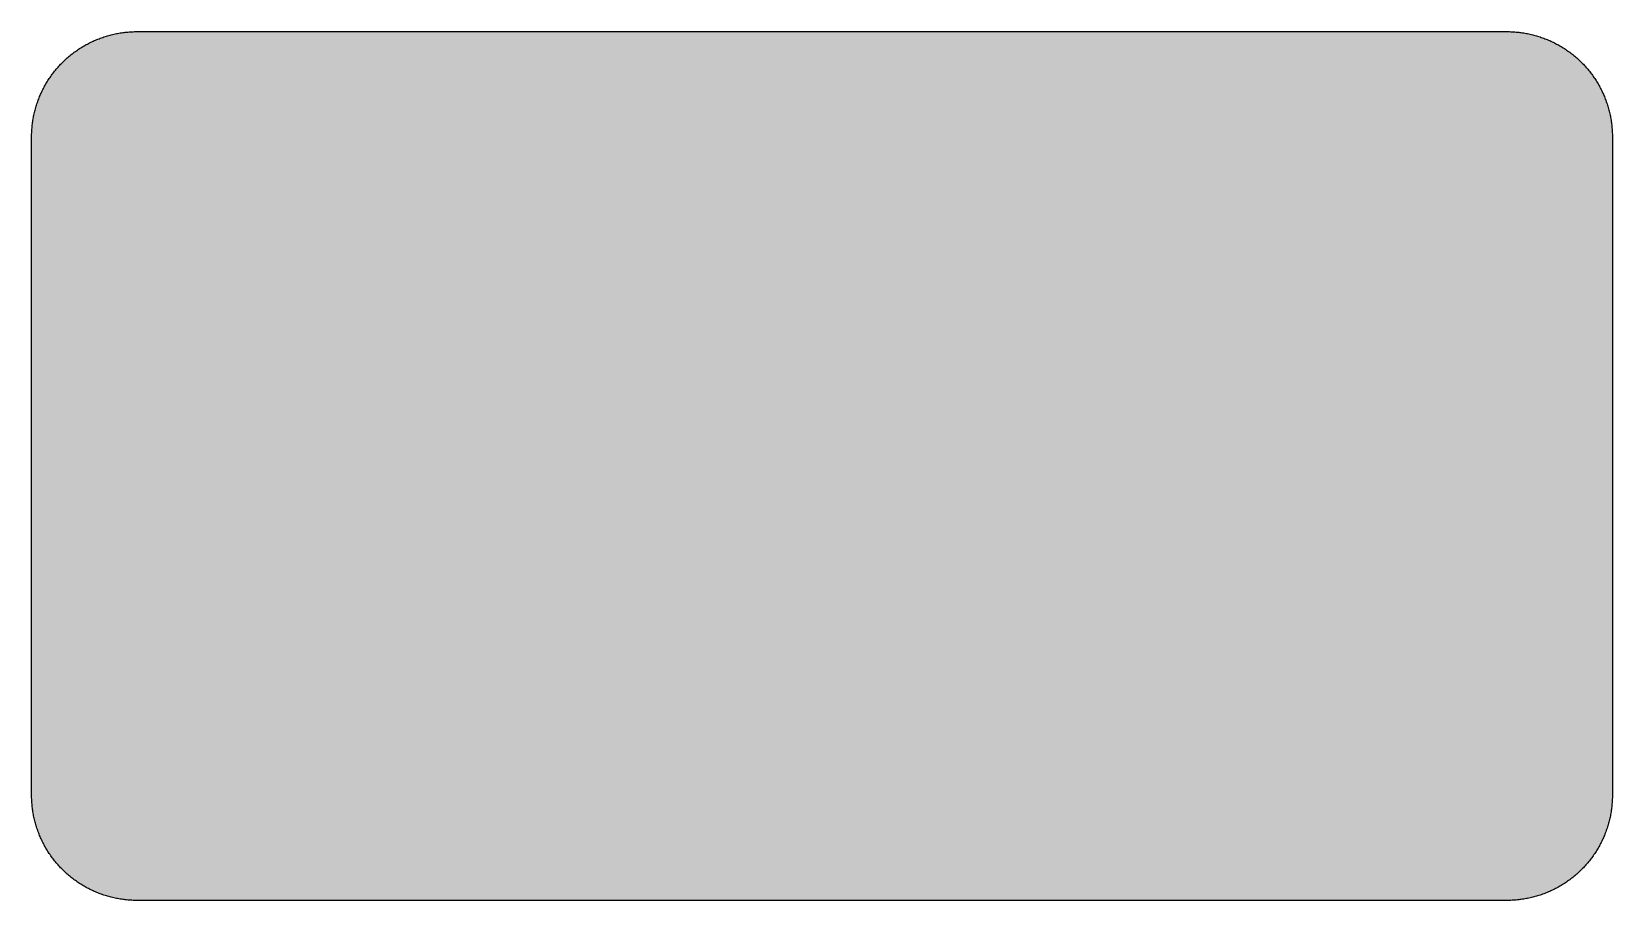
# Model space of a CAD drawing. Header units: millimetres. Extents: x 0 to 212, y 0 to 116.
import ezdxf

# ---------------------------------------------------------------- set-up
doc = ezdxf.new("R2010")
doc.units = ezdxf.units.MM

msp = doc.modelspace()

# ---------------------------------------------------------------- hatches: boundary and pattern name
msp.add_hatch(color=254).paths.add_polyline_path([(14.1633, 0.0536), (13.9878, 0.0533), (13.8125, 0.0559), (13.6373, 0.061), (13.462, 0.0686), (13.2893, 0.0787), (13.114, 0.0914), (12.9413, 0.1041), (12.7686, 0.1219), (12.5959, 0.1397), (12.4231, 0.16), (12.2504, 0.1829), (12.0777, 0.2057), (11.9075, 0.2337), (11.7373, 0.2616), (11.5672, 0.2921), (11.397, 0.3251), (11.2268, 0.3607), (11.0592, 0.3988), (10.8915, 0.4369), (10.7239, 0.4775), (10.5562, 0.5207), (10.3886, 0.5664), (10.2235, 0.6121), (10.0584, 0.6629), (9.8933, 0.7137), (9.7307, 0.7671), (9.5682, 0.8204), (9.4056, 0.8788), (9.2431, 0.9373), (9.083, 0.9982), (8.923, 1.0617), (8.763, 1.1252), (8.6055, 1.1938), (8.4455, 1.2624), (8.2906, 1.331), (8.1331, 1.4046), (7.9781, 1.4783), (7.8232, 1.5545), (7.6708, 1.6332), (7.5184, 1.7145), (7.366, 1.7958), (7.2161, 1.8796), (7.0663, 1.966), (6.919, 2.0523), (6.7716, 2.1438), (6.6243, 2.2352), (6.4795, 2.3266), (6.3348, 2.4232), (6.19, 2.5197), (6.0477, 2.6187), (5.908, 2.7178), (5.7683, 2.8194), (5.6286, 2.9235), (5.4915, 3.0302), (5.3543, 3.1369), (5.2197, 3.2461), (5.0851, 3.3579), (4.953, 3.4722), (4.8209, 3.5865), (4.6914, 3.7033), (4.5644, 3.8202), (4.4348, 3.9395), (4.3104, 4.0615), (4.1859, 4.1859), (4.0615, 4.3104), (3.9395, 4.4348), (3.8202, 4.5618), (3.7033, 4.6914), (3.5865, 4.8209), (3.4722, 4.953), (3.3579, 5.0851), (3.2487, 5.2197), (3.1369, 5.3543), (3.0302, 5.4915), (2.9235, 5.6286), (2.8194, 5.7683), (2.7178, 5.908), (2.6187, 6.0477), (2.5197, 6.19), (2.4232, 6.3348), (2.3266, 6.477), (2.2352, 6.6243), (2.1438, 6.7691), (2.0523, 6.919), (1.966, 7.0663), (1.8796, 7.2161), (1.7958, 7.366), (1.7145, 7.5184), (1.6332, 7.6708), (1.5545, 7.8232), (1.4783, 7.9781), (1.4046, 8.1331), (1.331, 8.2906), (1.2598, 8.4455), (1.1913, 8.603), (1.1252, 8.763), (1.0592, 8.923), (0.9982, 9.083), (0.9373, 9.2431), (0.8763, 9.4056), (0.8204, 9.5682), (0.7645, 9.7307), (0.7112, 9.8933), (0.6604, 10.0584), (0.6121, 10.2235), (0.5639, 10.3911), (0.5207, 10.5562), (0.4775, 10.7239), (0.4343, 10.8915), (0.3962, 11.0592), (0.3607, 11.2268), (0.3251, 11.397), (0.2921, 11.5672), (0.2616, 11.7373), (0.2311, 11.9075), (0.2057, 12.0802), (0.1803, 12.2504), (0.1575, 12.4231), (0.1372, 12.5959), (0.1194, 12.7686), (0.1041, 12.9413), (0.0889, 13.1166), (0.0787, 13.2893), (0.0686, 13.4645), (0.061, 13.6373), (0.0559, 13.8125), (0.0508, 13.9878), (0.0508, 14.163), (0.0522, 102.3592), (0.0508, 102.5322), (0.0559, 102.7074), (0.061, 102.8827), (0.0686, 103.058), (0.0787, 103.2307), (0.0889, 103.4059), (0.1041, 103.5787), (0.1194, 103.7514), (0.1372, 103.9241), (0.1575, 104.0968), (0.1803, 104.2695), (0.2057, 104.4423), (0.2311, 104.6124), (0.2616, 104.7826), (0.2921, 104.9528), (0.3251, 105.123), (0.3607, 105.2932), (0.3962, 105.4608), (0.4343, 105.6284), (0.4775, 105.7961), (0.5207, 105.9637), (0.5639, 106.1314), (0.6121, 106.2965), (0.6604, 106.4616), (0.7112, 106.6267), (0.7645, 106.7892), (0.8204, 106.9518), (0.8763, 107.1143), (0.9373, 107.2769), (0.9982, 107.4369), (1.0592, 107.5969), (1.1252, 107.757), (1.1913, 107.9144), (1.2598, 108.0745), (1.331, 108.2294), (1.4046, 108.3869), (1.4783, 108.5418), (1.5545, 108.6968), (1.6332, 108.8492), (1.7145, 109.0016), (1.7958, 109.154), (1.8796, 109.3038), (1.966, 109.4537), (2.0523, 109.601), (2.1438, 109.7483), (2.2352, 109.8956), (2.3266, 110.0404), (2.4232, 110.1852), (2.5197, 110.33), (2.6187, 110.4722), (2.7178, 110.6119), (2.8194, 110.7516), (2.9235, 110.8913), (3.0302, 111.0285), (3.1369, 111.1656), (3.2487, 111.3003), (3.3579, 111.4349), (3.4722, 111.567), (3.5865, 111.699), (3.7033, 111.8286), (3.8202, 111.9556), (3.9395, 112.0851), (4.0615, 112.2096), (4.1859, 112.334), (4.3104, 112.4585), (4.4348, 112.5804), (4.5644, 112.6998), (4.6914, 112.8166), (4.8209, 112.9335), (4.953, 113.0478), (5.0851, 113.1621), (5.2197, 113.2713), (5.3543, 113.3831), (5.4915, 113.4897), (5.6286, 113.5964), (5.7683, 113.7006), (5.908, 113.8022), (6.0477, 113.9012), (6.19, 114.0003), (6.3348, 114.0968), (6.4795, 114.1933), (6.6243, 114.2848), (6.7716, 114.3762), (6.919, 114.4676), (7.0663, 114.554), (7.2161, 114.6404), (7.366, 114.7242), (7.5184, 114.8055), (7.6708, 114.8867), (7.8232, 114.9655), (7.9781, 115.0417), (8.1331, 115.1153), (8.2906, 115.189), (8.4455, 115.2601), (8.6055, 115.3287), (8.763, 115.3947), (8.923, 115.4608), (9.083, 115.5217), (9.2431, 115.5827), (9.4056, 115.6437), (9.5682, 115.6995), (9.7307, 115.7554), (9.8933, 115.8088), (10.0584, 115.8596), (10.2235, 115.9078), (10.3886, 115.9561), (10.5562, 115.9993), (10.7239, 116.0424), (10.8915, 116.0856), (11.0592, 116.1237), (11.2268, 116.1593), (11.397, 116.1948), (11.5672, 116.2279), (11.7373, 116.2583), (11.9075, 116.2888), (12.0777, 116.3142), (12.2504, 116.3396), (12.4231, 116.3625), (12.5959, 116.3828), (12.7686, 116.4006), (12.9413, 116.4158), (13.114, 116.4311), (13.2893, 116.4412), (13.462, 116.4514), (13.6373, 116.459), (13.8125, 116.4641), (13.9878, 116.4692), (14.163, 116.4692), (197.6078, 116.4703), (197.7822, 116.4692), (197.9574, 116.4641), (198.1327, 116.459), (198.3054, 116.4514), (198.4807, 116.4412), (198.6534, 116.4311), (198.8287, 116.4158), (199.0014, 116.4006), (199.1741, 116.3828), (199.3468, 116.3625), (199.5195, 116.3396), (199.6897, 116.3142), (199.8624, 116.2888), (200.0326, 116.2583), (200.2028, 116.2279), (200.373, 116.1948), (200.5432, 116.1593), (200.7108, 116.1237), (200.8784, 116.0856), (201.0461, 116.0424), (201.2137, 115.9993), (201.3788, 115.9561), (201.5465, 115.9078), (201.7116, 115.8596), (201.8767, 115.8088), (202.0392, 115.7554), (202.2018, 115.6995), (202.3643, 115.6437), (202.5269, 115.5827), (202.6869, 115.5217), (202.8469, 115.4608), (203.007, 115.3947), (203.167, 115.3287), (203.3245, 115.2601), (203.4794, 115.189), (203.6369, 115.1153), (203.7918, 115.0417), (203.9468, 114.9655), (204.0992, 114.8867), (204.2516, 114.8055), (204.404, 114.7242), (204.5538, 114.6404), (204.7037, 114.554), (204.8535, 114.4676), (205.0009, 114.3762), (205.1456, 114.2848), (205.293, 114.1933), (205.4352, 114.0968), (205.58, 114.0003), (205.7222, 113.9012), (205.8619, 113.8022), (206.0016, 113.7006), (206.1413, 113.5964), (206.2785, 113.4897), (206.4156, 113.3831), (206.5503, 113.2713), (206.6849, 113.1621), (206.817, 113.0478), (206.949, 112.9335), (207.0786, 112.8166), (207.2081, 112.6998), (207.3351, 112.5804), (207.4596, 112.4585), (207.584, 112.334), (207.7085, 112.2096), (207.8304, 112.0851), (207.9498, 111.9556), (208.0666, 111.8286), (208.1835, 111.699), (208.2978, 111.567), (208.4121, 111.4349), (208.5238, 111.3003), (208.6331, 111.1656), (208.7397, 111.0285), (208.8464, 110.8913), (208.9506, 110.7516), (209.0522, 110.6119), (209.1512, 110.4722), (209.2503, 110.33), (209.3468, 110.1852), (209.4433, 110.0404), (209.5348, 109.8956), (209.6262, 109.7483), (209.7176, 109.601), (209.804, 109.4537), (209.8904, 109.3038), (209.9742, 109.154), (210.0555, 109.0016), (210.1367, 108.8492), (210.2155, 108.6968), (210.2917, 108.5418), (210.3653, 108.3869), (210.439, 108.2294), (210.5076, 108.0745), (210.5762, 107.9144), (210.6447, 107.757), (210.7082, 107.5969), (210.7717, 107.4369), (210.8327, 107.2769), (210.8911, 107.1143), (210.9495, 106.9518), (211.0029, 106.7892), (211.0562, 106.6267), (211.107, 106.4616), (211.1578, 106.2965), (211.2035, 106.1314), (211.2493, 105.9637), (211.2924, 105.7961), (211.3331, 105.6284), (211.3712, 105.4608), (211.4093, 105.2932), (211.4448, 105.123), (211.4779, 104.9528), (211.5083, 104.7826), (211.5363, 104.6124), (211.5642, 104.4423), (211.5871, 104.2695), (211.6099, 104.0968), (211.6303, 103.9241), (211.648, 103.7514), (211.6658, 103.5787), (211.6785, 103.4059), (211.6912, 103.2307), (211.7014, 103.058), (211.709, 102.8827), (211.7141, 102.7074), (211.7166, 102.5322), (211.7166, 102.3569), (211.7189, 14.1647), (211.7166, 13.9878), (211.7141, 13.8125), (211.709, 13.6373), (211.7014, 13.4645), (211.6912, 13.2893), (211.6785, 13.1166), (211.6658, 12.9413), (211.648, 12.7686), (211.6303, 12.5959), (211.6099, 12.4231), (211.5871, 12.2504), (211.5642, 12.0802), (211.5363, 11.9075), (211.5083, 11.7373), (211.4779, 11.5672), (211.4448, 11.397), (211.4093, 11.2268), (211.3712, 11.0592), (211.3331, 10.8915), (211.2924, 10.7239), (211.2493, 10.5562), (211.2035, 10.3911), (211.1578, 10.2235), (211.107, 10.0584), (211.0562, 9.8933), (211.0029, 9.7307), (210.9495, 9.5682), (210.8911, 9.4056), (210.8327, 9.2431), (210.7717, 9.083), (210.7082, 8.923), (210.6447, 8.763), (210.5762, 8.603), (210.5076, 8.4455), (210.439, 8.2906), (210.3653, 8.1331), (210.2917, 7.9781), (210.2155, 7.8232), (210.1367, 7.6708), (210.0555, 7.5184), (209.9742, 7.366), (209.8904, 7.2161), (209.804, 7.0663), (209.7176, 6.919), (209.6262, 6.7691), (209.5348, 6.6243), (209.4433, 6.477), (209.3468, 6.3348), (209.2503, 6.19), (209.1512, 6.0477), (209.0522, 5.908), (208.9506, 5.7683), (208.8464, 5.6286), (208.7397, 5.4915), (208.6331, 5.3543), (208.5238, 5.2197), (208.4121, 5.0851), (208.2978, 4.953), (208.1835, 4.8209), (208.0666, 4.6914), (207.9498, 4.5618), (207.8304, 4.4348), (207.7085, 4.3104), (207.584, 4.1859), (207.4596, 4.0615), (207.3351, 3.9395), (207.2081, 3.8202), (207.0786, 3.7033), (206.949, 3.5865), (206.817, 3.4722), (206.6849, 3.3579), (206.5503, 3.2461), (206.4156, 3.1369), (206.2785, 3.0302), (206.1413, 2.9235), (206.0016, 2.8194), (205.8619, 2.7178), (205.7222, 2.6187), (205.58, 2.5197), (205.4352, 2.4232), (205.293, 2.3266), (205.1456, 2.2352), (205.0009, 2.1438), (204.8535, 2.0523), (204.7037, 1.966), (204.5538, 1.8796), (204.404, 1.7958), (204.2516, 1.7145), (204.0992, 1.6332), (203.9468, 1.5545), (203.7918, 1.4783), (203.6369, 1.4046), (203.4794, 1.331), (203.3245, 1.2624), (203.167, 1.1938), (203.007, 1.1252), (202.8469, 1.0617), (202.6869, 0.9982), (202.5269, 0.9373), (202.3643, 0.8788), (202.2018, 0.8204), (202.0392, 0.7671), (201.8767, 0.7137), (201.7116, 0.6629), (201.5465, 0.6121), (201.3788, 0.5664), (201.2137, 0.5207), (201.0461, 0.4775), (200.8784, 0.4369), (200.7108, 0.3988), (200.5432, 0.3607), (200.373, 0.3251), (200.2028, 0.2921), (200.0326, 0.2616), (199.8624, 0.2337), (199.6897, 0.2057), (199.5195, 0.1829), (199.3468, 0.16), (199.1741, 0.1397), (199.0014, 0.1219), (198.8287, 0.1041), (198.6534, 0.0914), (198.4807, 0.0787), (198.3054, 0.0686), (198.1327, 0.061), (197.9574, 0.0559), (197.7822, 0.0533), (197.6069, 0.0533)])
h = msp.add_hatch(color=59)
h.paths.add_polyline_path([(14.1633, 3.5814), (13.8887, 3.5839), (13.6169, 3.5941), (13.3477, 3.6119), (13.081, 3.6347), (12.8143, 3.6652), (12.5501, 3.7008), (12.2885, 3.7465), (12.0294, 3.7948), (11.7729, 3.8506), (11.5164, 3.9141), (11.2649, 3.9827), (11.016, 4.0564), (10.7671, 4.1351), (10.5232, 4.2215), (10.2819, 4.3129), (10.0432, 4.412), (9.8069, 4.5161), (9.5733, 4.6228), (9.3447, 4.7371), (9.1186, 4.8565), (8.8951, 4.9809), (8.6741, 5.113), (8.4582, 5.2476), (8.2448, 5.3873), (8.0366, 5.5321), (7.8308, 5.682), (7.6276, 5.8369), (7.4295, 5.9969), (7.2365, 6.1595), (7.046, 6.3297), (6.8605, 6.5024), (6.6777, 6.6802), (6.5024, 6.8605), (6.3271, 7.046), (6.1595, 7.2365), (5.9969, 7.432), (5.8369, 7.6302), (5.682, 7.8308), (5.5321, 8.0366), (5.3873, 8.2448), (5.2451, 8.4582), (5.1105, 8.6741), (4.9809, 8.8951), (4.8565, 9.1186), (4.7371, 9.3447), (4.6228, 9.5758), (4.5136, 9.8069), (4.4094, 10.0432), (4.3129, 10.2819), (4.2215, 10.5232), (4.1351, 10.7696), (4.0538, 11.016), (3.9802, 11.2649), (3.9116, 11.5189), (3.8506, 11.7729), (3.7948, 12.0294), (3.744, 12.2911), (3.7008, 12.5527), (3.6627, 12.8143), (3.6322, 13.081), (3.6093, 13.3502), (3.5916, 13.6195), (3.5814, 13.8913), (3.5789, 14.163), (3.58, 102.3592), (3.5814, 102.6312), (3.5916, 102.903), (3.6093, 103.1723), (3.6322, 103.439), (3.6627, 103.7057), (3.7008, 103.9698), (3.744, 104.2314), (3.7948, 104.4905), (3.8506, 104.7471), (3.9116, 105.0036), (3.9802, 105.2551), (4.0538, 105.504), (4.1351, 105.7529), (4.2215, 105.9967), (4.3129, 106.238), (4.4094, 106.4768), (4.5136, 106.713), (4.6228, 106.9467), (4.7371, 107.1753), (4.8565, 107.4014), (4.9809, 107.6249), (5.1105, 107.8459), (5.2451, 108.0618), (5.3873, 108.2751), (5.5321, 108.4834), (5.682, 108.6891), (5.8369, 108.8923), (5.9969, 109.0905), (6.1595, 109.2835), (6.3271, 109.474), (6.5024, 109.6594), (6.6777, 109.8423), (6.8605, 110.0176), (7.046, 110.1928), (7.2365, 110.3605), (7.4295, 110.523), (7.6276, 110.683), (7.8308, 110.838), (8.0366, 110.9878), (8.2448, 111.1326), (8.4582, 111.2749), (8.6741, 111.4095), (8.8951, 111.539), (9.1186, 111.6635), (9.3447, 111.7829), (9.5733, 111.8972), (9.8069, 112.0064), (10.0432, 112.1105), (10.2819, 112.207), (10.5232, 112.2985), (10.7671, 112.3848), (11.016, 112.4661), (11.2649, 112.5398), (11.5164, 112.6084), (11.7729, 112.6693), (12.0294, 112.7252), (12.2885, 112.776), (12.5501, 112.8192), (12.8143, 112.8573), (13.081, 112.8878), (13.3477, 112.9106), (13.6169, 112.9284), (13.8887, 112.9386), (14.163, 112.9411), (197.6078, 112.9425), (197.8787, 112.9386), (198.1505, 112.9284), (198.4197, 112.9106), (198.689, 112.8878), (198.9557, 112.8573), (199.2173, 112.8192), (199.4789, 112.776), (199.7405, 112.7252), (199.9971, 112.6693), (200.2511, 112.6084), (200.5051, 112.5398), (200.754, 112.4661), (201.0004, 112.3848), (201.2467, 112.2985), (201.488, 112.207), (201.7268, 112.1105), (201.963, 112.0064), (202.1942, 111.8972), (202.4253, 111.7829), (202.6514, 111.6635), (202.8749, 111.539), (203.0959, 111.4095), (203.3118, 111.2749), (203.5251, 111.1326), (203.7334, 110.9878), (203.9391, 110.838), (204.1398, 110.683), (204.3379, 110.523), (204.5335, 110.3605), (204.724, 110.1928), (204.9094, 110.0176), (205.0898, 109.8423), (205.2676, 109.6594), (205.4403, 109.474), (205.6105, 109.2835), (205.773, 109.0905), (205.933, 108.8923), (206.088, 108.6891), (206.2378, 108.4834), (206.3826, 108.2751), (206.5223, 108.0618), (206.6569, 107.8459), (206.789, 107.6249), (206.9135, 107.4014), (207.0329, 107.1753), (207.1472, 106.9467), (207.2538, 106.713), (207.358, 106.4768), (207.457, 106.238), (207.5485, 105.9967), (207.6348, 105.7529), (207.7136, 105.504), (207.7872, 105.2551), (207.8558, 105.0036), (207.9193, 104.7471), (207.9752, 104.4905), (208.0235, 104.2314), (208.0692, 103.9698), (208.1047, 103.7057), (208.1352, 103.439), (208.1581, 103.1723), (208.1759, 102.903), (208.186, 102.6312), (208.1911, 102.3569), (208.1911, 14.1647), (208.186, 13.8913), (208.1759, 13.6195), (208.1581, 13.3502), (208.1352, 13.081), (208.1047, 12.8143), (208.0692, 12.5527), (208.0235, 12.2911), (207.9752, 12.0294), (207.9193, 11.7729), (207.8558, 11.5189), (207.7872, 11.2649), (207.7136, 11.016), (207.6348, 10.7696), (207.5485, 10.5232), (207.457, 10.2819), (207.358, 10.0432), (207.2538, 9.8069), (207.1472, 9.5758), (207.0329, 9.3447), (206.9135, 9.1186), (206.789, 8.8951), (206.6569, 8.6741), (206.5223, 8.4582), (206.3826, 8.2448), (206.2378, 8.0366), (206.088, 7.8308), (205.933, 7.6302), (205.773, 7.432), (205.6105, 7.2365), (205.4403, 7.046), (205.2676, 6.8605), (205.0898, 6.6802), (204.9094, 6.5024), (204.724, 6.3297), (204.5335, 6.1595), (204.3379, 5.9969), (204.1398, 5.8369), (203.9391, 5.682), (203.7334, 5.5321), (203.5251, 5.3873), (203.3118, 5.2476), (203.0959, 5.113), (202.8749, 4.9809), (202.6514, 4.8565), (202.4253, 4.7371), (202.1942, 4.6228), (201.963, 4.5161), (201.7268, 4.412), (201.488, 4.3129), (201.2467, 4.2215), (201.0004, 4.1351), (200.754, 4.0564), (200.5051, 3.9827), (200.2511, 3.9141), (199.9971, 3.8506), (199.7405, 3.7948), (199.4789, 3.7465), (199.2173, 3.7008), (198.9557, 3.6652), (198.689, 3.6347), (198.4197, 3.6119), (198.1505, 3.5941), (197.8787, 3.5839), (197.6069, 3.5789)])
h.paths.add_polyline_path([(14.1633, 8.8731), (14.0259, 8.8748), (13.8887, 8.8798), (13.7541, 8.8875), (13.622, 8.9002), (13.4874, 8.9154), (13.3553, 8.9332), (13.2258, 8.9535), (13.0962, 8.9789), (12.9667, 9.0068), (12.8397, 9.0373), (12.7127, 9.0729), (12.5882, 9.1084), (12.4663, 9.1491), (12.3419, 9.1923), (12.2225, 9.238), (12.1031, 9.2888), (11.9837, 9.3396), (11.8694, 9.3929), (11.7526, 9.4513), (11.6408, 9.5098), (11.5291, 9.5733), (11.4198, 9.6368), (11.3106, 9.7053), (11.2039, 9.7765), (11.0998, 9.8476), (10.9957, 9.9238), (10.8966, 10), (10.7975, 10.0787), (10.6985, 10.1625), (10.6045, 10.2464), (10.5105, 10.3327), (10.4216, 10.4216), (10.3327, 10.5131), (10.2464, 10.6045), (10.16, 10.701), (10.0787, 10.7975), (10, 10.8966), (9.9212, 10.9982), (9.8476, 11.0998), (9.7739, 11.2039), (9.7053, 11.3106), (9.6368, 11.4198), (9.5707, 11.5291), (9.5098, 11.6408), (9.4488, 11.7551), (9.3929, 11.8694), (9.337, 11.9863), (9.2862, 12.1031), (9.238, 12.2225), (9.1923, 12.3444), (9.1491, 12.4663), (9.1084, 12.5908), (9.0703, 12.7152), (9.0373, 12.8397), (9.0068, 12.9692), (8.9789, 13.0962), (8.9535, 13.2258), (8.9306, 13.3579), (8.9129, 13.4899), (8.8976, 13.622), (8.8849, 13.7566), (8.8773, 13.8913), (8.8722, 14.0259), (8.8697, 14.163), (8.8717, 102.3592), (8.8722, 102.4941), (8.8773, 102.6312), (8.8849, 102.7659), (8.8976, 102.8979), (8.9129, 103.0326), (8.9306, 103.1646), (8.9535, 103.2942), (8.9789, 103.4237), (9.0068, 103.5533), (9.0373, 103.6803), (9.0703, 103.8073), (9.1084, 103.9317), (9.1491, 104.0536), (9.1923, 104.1781), (9.238, 104.2975), (9.2862, 104.4169), (9.337, 104.5362), (9.3929, 104.6505), (9.4488, 104.7674), (9.5098, 104.8791), (9.5707, 104.9909), (9.6368, 105.1001), (9.7053, 105.2093), (9.7739, 105.316), (9.8476, 105.4202), (9.9212, 105.5243), (10, 105.6234), (10.0787, 105.7224), (10.16, 105.8215), (10.2464, 105.9155), (10.3327, 106.0094), (10.4216, 106.0983), (10.5105, 106.1872), (10.6045, 106.2736), (10.6985, 106.36), (10.7975, 106.4412), (10.8966, 106.52), (10.9957, 106.5987), (11.0998, 106.6724), (11.2039, 106.746), (11.3106, 106.8146), (11.4198, 106.8832), (11.5291, 106.9492), (11.6408, 107.0102), (11.7526, 107.0712), (11.8694, 107.127), (11.9837, 107.1829), (12.1031, 107.2337), (12.2225, 107.282), (12.3419, 107.3277), (12.4663, 107.3709), (12.5882, 107.4115), (12.7127, 107.4496), (12.8397, 107.4826), (12.9667, 107.5131), (13.0962, 107.5411), (13.2258, 107.5665), (13.3553, 107.5893), (13.4874, 107.6071), (13.622, 107.6223), (13.7541, 107.635), (13.8887, 107.6427), (14.0259, 107.6477), (14.163, 107.6503), (197.6078, 107.6508), (197.7441, 107.6477), (197.8787, 107.6427), (198.0133, 107.635), (198.1479, 107.6223), (198.28, 107.6071), (198.4121, 107.5893), (198.5442, 107.5665), (198.6737, 107.5411), (198.8007, 107.5131), (198.9303, 107.4826), (199.0547, 107.4496), (199.1792, 107.4115), (199.3036, 107.3709), (199.4256, 107.3277), (199.5475, 107.282), (199.6669, 107.2337), (199.7837, 107.1829), (199.9005, 107.127), (200.0148, 107.0712), (200.1291, 107.0102), (200.2409, 106.9492), (200.3501, 106.8832), (200.4593, 106.8146), (200.566, 106.746), (200.6702, 106.6724), (200.7718, 106.5987), (200.8734, 106.52), (200.9724, 106.4412), (201.0689, 106.36), (201.1655, 106.2736), (201.2569, 106.1872), (201.3483, 106.0983), (201.4372, 106.0094), (201.5236, 105.9155), (201.6074, 105.8215), (201.6912, 105.7224), (201.77, 105.6234), (201.8462, 105.5243), (201.9224, 105.4202), (201.9935, 105.316), (202.0646, 105.2093), (202.1332, 105.1001), (202.1967, 104.9909), (202.2602, 104.8791), (202.3186, 104.7674), (202.377, 104.6505), (202.4304, 104.5362), (202.4812, 104.4169), (202.532, 104.2975), (202.5777, 104.1781), (202.6209, 104.0536), (202.6615, 103.9317), (202.6971, 103.8073), (202.7326, 103.6803), (202.7631, 103.5533), (202.7911, 103.4237), (202.8165, 103.2942), (202.8368, 103.1646), (202.8546, 103.0326), (202.8698, 102.8979), (202.8825, 102.7659), (202.8901, 102.6312), (202.8952, 102.4941), (202.8977, 102.3569), (202.8994, 14.1647), (202.8952, 14.0259), (202.8901, 13.8913), (202.8825, 13.7566), (202.8698, 13.622), (202.8546, 13.4899), (202.8368, 13.3579), (202.8165, 13.2258), (202.7911, 13.0962), (202.7631, 12.9692), (202.7326, 12.8397), (202.6971, 12.7152), (202.6615, 12.5908), (202.6209, 12.4663), (202.5777, 12.3444), (202.532, 12.2225), (202.4812, 12.1031), (202.4304, 11.9863), (202.377, 11.8694), (202.3186, 11.7551), (202.2602, 11.6408), (202.1967, 11.5291), (202.1332, 11.4198), (202.0646, 11.3106), (201.9935, 11.2039), (201.9224, 11.0998), (201.8462, 10.9982), (201.77, 10.8966), (201.6912, 10.7975), (201.6074, 10.701), (201.5236, 10.6045), (201.4372, 10.5131), (201.3483, 10.4216), (201.2569, 10.3327), (201.1655, 10.2464), (201.0689, 10.1625), (200.9724, 10.0787), (200.8734, 10), (200.7718, 9.9238), (200.6702, 9.8476), (200.566, 9.7765), (200.4593, 9.7053), (200.3501, 9.6368), (200.2409, 9.5733), (200.1291, 9.5098), (200.0148, 9.4513), (199.9005, 9.3929), (199.7837, 9.3396), (199.6669, 9.2888), (199.5475, 9.238), (199.4256, 9.1923), (199.3036, 9.1491), (199.1792, 9.1084), (199.0547, 9.0729), (198.9303, 9.0373), (198.8007, 9.0068), (198.6737, 8.9789), (198.5442, 8.9535), (198.4121, 8.9332), (198.28, 8.9154), (198.1479, 8.9002), (198.0133, 8.8875), (197.8787, 8.8798), (197.7441, 8.8748), (197.6069, 8.8722)], flags=16)
h = msp.add_hatch(color=59)
edge = h.paths.add_edge_path()
edge.add_line((45.2519, 41.505), (45.2476, 41.7322))
edge.add_line((45.2476, 41.7322), (45.2399, 41.9583))
edge.add_line((45.2399, 41.9583), (45.2247, 42.1818))
edge.add_line((45.2247, 42.1818), (45.2044, 42.4053))
edge.add_line((45.2044, 42.4053), (45.179, 42.6263))
edge.add_line((45.179, 42.6263), (45.1485, 42.8473))
edge.add_line((45.1485, 42.8473), (45.1129, 43.0657))
edge.add_line((45.1129, 43.0657), (45.0723, 43.2816))
edge.add_line((45.0723, 43.2816), (45.024, 43.495))
edge.add_line((45.024, 43.495), (44.9732, 43.7083))
edge.add_line((44.9732, 43.7083), (44.9148, 43.9166))
edge.add_line((44.9148, 43.9166), (44.8539, 44.1249))
edge.add_line((44.8539, 44.1249), (44.7878, 44.3332))
edge.add_line((44.7878, 44.3332), (44.7167, 44.5364))
edge.add_line((44.7167, 44.5364), (44.638, 44.737))
edge.add_line((44.638, 44.737), (44.5567, 44.9351))
edge.add_line((44.5567, 44.9351), (44.4729, 45.1333))
edge.add_line((44.4729, 45.1333), (44.3814, 45.3263))
edge.add_line((44.3814, 45.3263), (44.2849, 45.5193))
edge.add_line((44.2849, 45.5193), (44.1858, 45.7073))
edge.add_line((44.1858, 45.7073), (44.0817, 45.8927))
edge.add_line((44.0817, 45.8927), (43.975, 46.0756))
edge.add_line((43.975, 46.0756), (43.8607, 46.2559))
edge.add_line((43.8607, 46.2559), (43.7439, 46.4337))
edge.add_line((43.7439, 46.4337), (43.6245, 46.609))
edge.add_line((43.6245, 46.609), (43.4975, 46.7792))
edge.add_line((43.4975, 46.7792), (43.3705, 46.9494))
edge.add_line((43.3705, 46.9494), (43.2359, 47.1145))
edge.add_line((43.2359, 47.1145), (43.1013, 47.2745))
edge.add_line((43.1013, 47.2745), (42.959, 47.4345))
edge.add_line((42.959, 47.4345), (42.8142, 47.5894))
edge.add_line((42.8142, 47.5894), (42.6669, 47.7393))
edge.add_line((42.6669, 47.7393), (42.5171, 47.8866))
edge.add_line((42.5171, 47.8866), (42.3621, 48.0314))
edge.add_line((42.3621, 48.0314), (42.2021, 48.1711))
edge.add_line((42.2021, 48.1711), (42.0421, 48.3083))
edge.add_line((42.0421, 48.3083), (41.877, 48.4429))
edge.add_line((41.877, 48.4429), (41.7093, 48.5699))
edge.add_line((41.7093, 48.5699), (41.5366, 48.6969))
edge.add_line((41.5366, 48.6969), (41.3614, 48.8163))
edge.add_line((41.3614, 48.8163), (41.1861, 48.9331))
edge.add_line((41.1861, 48.9331), (41.0058, 49.0449))
edge.add_line((41.0058, 49.0449), (40.8203, 49.1541))
edge.add_line((40.8203, 49.1541), (40.6349, 49.2582))
edge.add_line((40.6349, 49.2582), (40.447, 49.3573))
edge.add_line((40.447, 49.3573), (40.2539, 49.4538))
edge.add_line((40.2539, 49.4538), (40.0609, 49.5427))
edge.add_line((40.0609, 49.5427), (39.8653, 49.6291))
edge.add_line((39.8653, 49.6291), (39.6646, 49.7103))
edge.add_line((39.6646, 49.7103), (39.464, 49.7891))
edge.add_line((39.464, 49.7891), (39.2608, 49.8602))
edge.add_line((39.2608, 49.8602), (39.055, 49.9262))
edge.add_line((39.055, 49.9262), (38.8468, 49.9897))
edge.add_line((38.8468, 49.9897), (38.6359, 50.0456))
edge.add_line((38.6359, 50.0456), (38.4226, 50.0964))
edge.add_line((38.4226, 50.0964), (38.2092, 50.1447))
edge.add_line((38.2092, 50.1447), (37.9933, 50.1853))
edge.add_line((37.9933, 50.1853), (37.7749, 50.2209))
edge.add_line((37.7749, 50.2209), (37.5539, 50.2514))
edge.add_line((37.5539, 50.2514), (37.3329, 50.2768))
edge.add_line((37.3329, 50.2768), (37.1094, 50.2971))
edge.add_line((37.1094, 50.2971), (36.8859, 50.3123))
edge.add_line((36.8859, 50.3123), (36.6598, 50.3199))
edge.add_line((36.6598, 50.3199), (36.4312, 50.3225))
edge.add_line((36.4312, 50.3225), (36.2026, 50.3199))
edge.add_line((36.2026, 50.3199), (35.9766, 50.3123))
edge.add_line((35.9766, 50.3123), (35.753, 50.2971))
edge.add_line((35.753, 50.2971), (35.5295, 50.2768))
edge.add_line((35.5295, 50.2768), (35.3085, 50.2514))
edge.add_line((35.3085, 50.2514), (35.0876, 50.2209))
edge.add_line((35.0876, 50.2209), (34.8691, 50.1853))
edge.add_line((34.8691, 50.1853), (34.6532, 50.1447))
edge.add_line((34.6532, 50.1447), (34.4399, 50.0964))
edge.add_line((34.4399, 50.0964), (34.2265, 50.0456))
edge.add_line((34.2265, 50.0456), (34.0182, 49.9897))
edge.add_line((34.0182, 49.9897), (33.8099, 49.9262))
edge.add_line((33.8099, 49.9262), (33.6017, 49.8602))
edge.add_line((33.6017, 49.8602), (33.3985, 49.7891))
edge.add_line((33.3985, 49.7891), (33.1978, 49.7103))
edge.add_line((33.1978, 49.7103), (32.9997, 49.6291))
edge.add_line((32.9997, 49.6291), (32.8016, 49.5427))
edge.add_line((32.8016, 49.5427), (32.6085, 49.4538))
edge.add_line((32.6085, 49.4538), (32.4155, 49.3573))
edge.add_line((32.4155, 49.3573), (32.2275, 49.2582))
edge.add_line((32.2275, 49.2582), (32.0421, 49.1541))
edge.add_line((32.0421, 49.1541), (31.8592, 49.0449))
edge.add_line((31.8592, 49.0449), (31.6789, 48.9331))
edge.add_line((31.6789, 48.9331), (31.5011, 48.8163))
edge.add_line((31.5011, 48.8163), (31.3258, 48.6969))
edge.add_line((31.3258, 48.6969), (31.1556, 48.5699))
edge.add_line((31.1556, 48.5699), (30.9855, 48.4429))
edge.add_line((30.9855, 48.4429), (30.8204, 48.3083))
edge.add_line((30.8204, 48.3083), (30.6603, 48.1711))
edge.add_line((30.6603, 48.1711), (30.5029, 48.0314))
edge.add_line((30.5029, 48.0314), (30.3479, 47.8866))
edge.add_line((30.3479, 47.8866), (30.1955, 47.7393))
edge.add_line((30.1955, 47.7393), (30.0482, 47.5894))
edge.add_line((30.0482, 47.5894), (29.9034, 47.4345))
edge.add_line((29.9034, 47.4345), (29.7637, 47.2745))
edge.add_line((29.7637, 47.2745), (29.6266, 47.1145))
edge.add_line((29.6266, 47.1145), (29.4919, 46.9494))
edge.add_line((29.4919, 46.9494), (29.3649, 46.7792))
edge.add_line((29.3649, 46.7792), (29.2379, 46.609))
edge.add_line((29.2379, 46.609), (29.1186, 46.4337))
edge.add_line((29.1186, 46.4337), (29.0017, 46.2559))
edge.add_line((29.0017, 46.2559), (28.89, 46.0756))
edge.add_line((28.89, 46.0756), (28.7807, 45.8927))
edge.add_line((28.7807, 45.8927), (28.6766, 45.7073))
edge.add_line((28.6766, 45.7073), (28.5775, 45.5193))
edge.add_line((28.5775, 45.5193), (28.481, 45.3263))
edge.add_line((28.481, 45.3263), (28.3921, 45.1333))
edge.add_line((28.3921, 45.1333), (28.3058, 44.9351))
edge.add_line((28.3058, 44.9351), (28.2245, 44.737))
edge.add_line((28.2245, 44.737), (28.1457, 44.5364))
edge.add_line((28.1457, 44.5364), (28.0746, 44.3332))
edge.add_line((28.0746, 44.3332), (28.0086, 44.1249))
edge.add_line((28.0086, 44.1249), (27.9476, 43.9166))
edge.add_line((27.9476, 43.9166), (27.8892, 43.7083))
edge.add_line((27.8892, 43.7083), (27.8384, 43.495))
edge.add_line((27.8384, 43.495), (27.7901, 43.2816))
edge.add_line((27.7901, 43.2816), (27.7495, 43.0657))
edge.add_line((27.7495, 43.0657), (27.7139, 42.8473))
edge.add_line((27.7139, 42.8473), (27.6835, 42.6263))
edge.add_line((27.6835, 42.6263), (27.6581, 42.4053))
edge.add_line((27.6581, 42.4053), (27.6377, 42.1818))
edge.add_line((27.6377, 42.1818), (27.6225, 41.9583))
edge.add_line((27.6225, 41.9583), (27.6149, 41.7322))
edge.add_line((27.6149, 41.7322), (27.6123, 41.5036))
edge.add_line((27.6123, 41.5036), (27.6149, 41.275))
edge.add_line((27.6149, 41.275), (27.6225, 41.0489))
edge.add_line((27.6225, 41.0489), (27.6377, 40.8254))
edge.add_line((27.6377, 40.8254), (27.6581, 40.6019))
edge.add_line((27.6581, 40.6019), (27.6835, 40.3809))
edge.add_line((27.6835, 40.3809), (27.7139, 40.1599))
edge.add_line((27.7139, 40.1599), (27.7495, 39.9415))
edge.add_line((27.7495, 39.9415), (27.7901, 39.7256))
edge.add_line((27.7901, 39.7256), (27.8384, 39.5122))
edge.add_line((27.8384, 39.5122), (27.8892, 39.2989))
edge.add_line((27.8892, 39.2989), (27.9476, 39.0881))
edge.add_line((27.9476, 39.0881), (28.0086, 38.8798))
edge.add_line((28.0086, 38.8798), (28.0746, 38.674))
edge.add_line((28.0746, 38.674), (28.1457, 38.4708))
edge.add_line((28.1457, 38.4708), (28.2245, 38.2702))
edge.add_line((28.2245, 38.2702), (28.3058, 38.0695))
edge.add_line((28.3058, 38.0695), (28.3921, 37.8739))
edge.add_line((28.3921, 37.8739), (28.481, 37.6809))
edge.add_line((28.481, 37.6809), (28.5775, 37.4879))
edge.add_line((28.5775, 37.4879), (28.6766, 37.2999))
edge.add_line((28.6766, 37.2999), (28.7807, 37.1145))
edge.add_line((28.7807, 37.1145), (28.89, 36.9291))
edge.add_line((28.89, 36.9291), (29.0017, 36.7487))
edge.add_line((29.0017, 36.7487), (29.1186, 36.5735))
edge.add_line((29.1186, 36.5735), (29.2379, 36.3982))
edge.add_line((29.2379, 36.3982), (29.3649, 36.2255))
edge.add_line((29.3649, 36.2255), (29.4919, 36.0578))
edge.add_line((29.4919, 36.0578), (29.6266, 35.8927))
edge.add_line((29.6266, 35.8927), (29.7637, 35.7327))
edge.add_line((29.7637, 35.7327), (29.9034, 35.5727))
edge.add_line((29.9034, 35.5727), (30.0482, 35.4178))
edge.add_line((30.0482, 35.4178), (30.1955, 35.2679))
edge.add_line((30.1955, 35.2679), (30.3479, 35.1206))
edge.add_line((30.3479, 35.1206), (30.5029, 34.9758))
edge.add_line((30.5029, 34.9758), (30.6603, 34.8336))
edge.add_line((30.6603, 34.8336), (30.8204, 34.6989))
edge.add_line((30.8204, 34.6989), (30.9855, 34.5643))
edge.add_line((30.9855, 34.5643), (31.1556, 34.4373))
edge.add_line((31.1556, 34.4373), (31.3258, 34.3103))
edge.add_line((31.3258, 34.3103), (31.5011, 34.1909))
edge.add_line((31.5011, 34.1909), (31.6789, 34.0741))
edge.add_line((31.6789, 34.0741), (31.8592, 33.9598))
edge.add_line((31.8592, 33.9598), (32.0421, 33.8531))
edge.add_line((32.0421, 33.8531), (32.2275, 33.749))
edge.add_line((32.2275, 33.749), (32.4155, 33.6499))
edge.add_line((32.4155, 33.6499), (32.6085, 33.5534))
edge.add_line((32.6085, 33.5534), (32.8016, 33.4645))
edge.add_line((32.8016, 33.4645), (32.9997, 33.3781))
edge.add_line((32.9997, 33.3781), (33.1978, 33.2969))
edge.add_line((33.1978, 33.2969), (33.3985, 33.2181))
edge.add_line((33.3985, 33.2181), (33.6017, 33.147))
edge.add_line((33.6017, 33.147), (33.8099, 33.081))
edge.add_line((33.8099, 33.081), (34.0182, 33.02))
edge.add_line((34.0182, 33.02), (34.2265, 32.9616))
edge.add_line((34.2265, 32.9616), (34.4399, 32.9108))
edge.add_line((34.4399, 32.9108), (34.6532, 32.8625))
edge.add_line((34.6532, 32.8625), (34.8691, 32.8219))
edge.add_line((34.8691, 32.8219), (35.0876, 32.7863))
edge.add_line((35.0876, 32.7863), (35.3085, 32.7558))
edge.add_line((35.3085, 32.7558), (35.5295, 32.7304))
edge.add_line((35.5295, 32.7304), (35.753, 32.7101))
edge.add_line((35.753, 32.7101), (35.9766, 32.6949))
edge.add_line((35.9766, 32.6949), (36.2026, 32.6873))
edge.add_line((36.2026, 32.6873), (36.4312, 32.6847))
edge.add_line((36.4312, 32.6847), (36.6598, 32.6873))
edge.add_line((36.6598, 32.6873), (36.8859, 32.6949))
edge.add_line((36.8859, 32.6949), (37.1094, 32.7101))
edge.add_line((37.1094, 32.7101), (37.3329, 32.7304))
edge.add_line((37.3329, 32.7304), (37.5539, 32.7558))
edge.add_line((37.5539, 32.7558), (37.7749, 32.7863))
edge.add_line((37.7749, 32.7863), (37.9933, 32.8219))
edge.add_line((37.9933, 32.8219), (38.2092, 32.8625))
edge.add_line((38.2092, 32.8625), (38.4226, 32.9108))
edge.add_line((38.4226, 32.9108), (38.6359, 32.9616))
edge.add_line((38.6359, 32.9616), (38.8468, 33.02))
edge.add_line((38.8468, 33.02), (39.055, 33.081))
edge.add_line((39.055, 33.081), (39.2608, 33.147))
edge.add_line((39.2608, 33.147), (39.464, 33.2181))
edge.add_line((39.464, 33.2181), (39.6646, 33.2969))
edge.add_line((39.6646, 33.2969), (39.8653, 33.3781))
edge.add_line((39.8653, 33.3781), (40.0609, 33.4645))
edge.add_line((40.0609, 33.4645), (40.2539, 33.5534))
edge.add_line((40.2539, 33.5534), (40.447, 33.6499))
edge.add_line((40.447, 33.6499), (40.6349, 33.749))
edge.add_line((40.6349, 33.749), (40.8203, 33.8531))
edge.add_line((40.8203, 33.8531), (41.0058, 33.9598))
edge.add_line((41.0058, 33.9598), (41.1861, 34.0741))
edge.add_line((41.1861, 34.0741), (41.3614, 34.1909))
edge.add_line((41.3614, 34.1909), (41.5366, 34.3103))
edge.add_line((41.5366, 34.3103), (41.7093, 34.4373))
edge.add_line((41.7093, 34.4373), (41.877, 34.5643))
edge.add_line((41.877, 34.5643), (42.0421, 34.6989))
edge.add_line((42.0421, 34.6989), (42.2021, 34.8336))
edge.add_line((42.2021, 34.8336), (42.3621, 34.9758))
edge.add_line((42.3621, 34.9758), (42.5171, 35.1206))
edge.add_line((42.5171, 35.1206), (42.6669, 35.2679))
edge.add_line((42.6669, 35.2679), (42.8142, 35.4178))
edge.add_line((42.8142, 35.4178), (42.959, 35.5727))
edge.add_line((42.959, 35.5727), (43.1013, 35.7327))
edge.add_line((43.1013, 35.7327), (43.2359, 35.8927))
edge.add_line((43.2359, 35.8927), (43.3705, 36.0578))
edge.add_line((43.3705, 36.0578), (43.4975, 36.2255))
edge.add_line((43.4975, 36.2255), (43.6245, 36.3982))
edge.add_line((43.6245, 36.3982), (43.7439, 36.5735))
edge.add_line((43.7439, 36.5735), (43.8607, 36.7487))
edge.add_line((43.8607, 36.7487), (43.975, 36.9291))
edge.add_line((43.975, 36.9291), (44.0817, 37.1145))
edge.add_line((44.0817, 37.1145), (44.1858, 37.2999))
edge.add_line((44.1858, 37.2999), (44.2849, 37.4879))
edge.add_line((44.2849, 37.4879), (44.3814, 37.6809))
edge.add_line((44.3814, 37.6809), (44.4729, 37.8739))
edge.add_line((44.4729, 37.8739), (44.5567, 38.0695))
edge.add_line((44.5567, 38.0695), (44.638, 38.2702))
edge.add_line((44.638, 38.2702), (44.7167, 38.4708))
edge.add_line((44.7167, 38.4708), (44.7878, 38.674))
edge.add_line((44.7878, 38.674), (44.8539, 38.8798))
edge.add_line((44.8539, 38.8798), (44.9148, 39.0881))
edge.add_line((44.9148, 39.0881), (44.9732, 39.2989))
edge.add_line((44.9732, 39.2989), (45.024, 39.5122))
edge.add_line((45.024, 39.5122), (45.0723, 39.7256))
edge.add_line((45.0723, 39.7256), (45.1129, 39.9415))
edge.add_line((45.1129, 39.9415), (45.1485, 40.1599))
edge.add_line((45.1485, 40.1599), (45.179, 40.3809))
edge.add_line((45.179, 40.3809), (45.2044, 40.6019))
edge.add_line((45.2044, 40.6019), (45.2247, 40.8254))
edge.add_line((45.2247, 40.8254), (45.2399, 41.0489))
edge.add_line((45.2399, 41.0489), (45.2476, 41.275))
edge.add_line((45.2476, 41.275), (45.2501, 41.5036))
edge = h.paths.add_edge_path(flags=16)
edge.add_line((123.5244, 41.505), (123.5202, 41.7322))
edge.add_line((123.5202, 41.7322), (123.5126, 41.9583))
edge.add_line((123.5126, 41.9583), (123.4973, 42.1818))
edge.add_line((123.4973, 42.1818), (123.477, 42.4053))
edge.add_line((123.477, 42.4053), (123.4516, 42.6263))
edge.add_line((123.4516, 42.6263), (123.4211, 42.8473))
edge.add_line((123.4211, 42.8473), (123.3856, 43.0657))
edge.add_line((123.3856, 43.0657), (123.3449, 43.2816))
edge.add_line((123.3449, 43.2816), (123.2967, 43.495))
edge.add_line((123.2967, 43.495), (123.2459, 43.7083))
edge.add_line((123.2459, 43.7083), (123.1875, 43.9166))
edge.add_line((123.1875, 43.9166), (123.1265, 44.1249))
edge.add_line((123.1265, 44.1249), (123.0605, 44.3332))
edge.add_line((123.0605, 44.3332), (122.9893, 44.5364))
edge.add_line((122.9893, 44.5364), (122.9106, 44.737))
edge.add_line((122.9106, 44.737), (122.8293, 44.9351))
edge.add_line((122.8293, 44.9351), (122.743, 45.1333))
edge.add_line((122.743, 45.1333), (122.6541, 45.3263))
edge.add_line((122.6541, 45.3263), (122.5575, 45.5193))
edge.add_line((122.5575, 45.5193), (122.4585, 45.7073))
edge.add_line((122.4585, 45.7073), (122.3543, 45.8927))
edge.add_line((122.3543, 45.8927), (122.2477, 46.0756))
edge.add_line((122.2477, 46.0756), (122.1334, 46.2559))
edge.add_line((122.1334, 46.2559), (122.0165, 46.4337))
edge.add_line((122.0165, 46.4337), (121.8971, 46.609))
edge.add_line((121.8971, 46.609), (121.7701, 46.7792))
edge.add_line((121.7701, 46.7792), (121.6431, 46.9494))
edge.add_line((121.6431, 46.9494), (121.5085, 47.1145))
edge.add_line((121.5085, 47.1145), (121.3739, 47.2745))
edge.add_line((121.3739, 47.2745), (121.2317, 47.4345))
edge.add_line((121.2317, 47.4345), (121.0869, 47.5894))
edge.add_line((121.0869, 47.5894), (120.9396, 47.7393))
edge.add_line((120.9396, 47.7393), (120.7897, 47.8866))
edge.add_line((120.7897, 47.8866), (120.6348, 48.0314))
edge.add_line((120.6348, 48.0314), (120.4747, 48.1711))
edge.add_line((120.4747, 48.1711), (120.3147, 48.3083))
edge.add_line((120.3147, 48.3083), (120.1496, 48.4429))
edge.add_line((120.1496, 48.4429), (119.982, 48.5699))
edge.add_line((119.982, 48.5699), (119.8093, 48.6969))
edge.add_line((119.8093, 48.6969), (119.634, 48.8163))
edge.add_line((119.634, 48.8163), (119.4587, 48.9331))
edge.add_line((119.4587, 48.9331), (119.2784, 49.0449))
edge.add_line((119.2784, 49.0449), (119.093, 49.1541))
edge.add_line((119.093, 49.1541), (118.9076, 49.2582))
edge.add_line((118.9076, 49.2582), (118.7196, 49.3573))
edge.add_line((118.7196, 49.3573), (118.5266, 49.4538))
edge.add_line((118.5266, 49.4538), (118.3335, 49.5427))
edge.add_line((118.3335, 49.5427), (118.1379, 49.6291))
edge.add_line((118.1379, 49.6291), (117.9373, 49.7103))
edge.add_line((117.9373, 49.7103), (117.7366, 49.7891))
edge.add_line((117.7366, 49.7891), (117.5334, 49.8602))
edge.add_line((117.5334, 49.8602), (117.3277, 49.9262))
edge.add_line((117.3277, 49.9262), (117.1194, 49.9897))
edge.add_line((117.1194, 49.9897), (116.9086, 50.0456))
edge.add_line((116.9086, 50.0456), (116.6952, 50.0964))
edge.add_line((116.6952, 50.0964), (116.4819, 50.1447))
edge.add_line((116.4819, 50.1447), (116.266, 50.1853))
edge.add_line((116.266, 50.1853), (116.0475, 50.2209))
edge.add_line((116.0475, 50.2209), (115.8265, 50.2514))
edge.add_line((115.8265, 50.2514), (115.6056, 50.2768))
edge.add_line((115.6056, 50.2768), (115.382, 50.2971))
edge.add_line((115.382, 50.2971), (115.1585, 50.3123))
edge.add_line((115.1585, 50.3123), (114.9325, 50.3199))
edge.add_line((114.9325, 50.3199), (114.7039, 50.3225))
edge.add_line((114.7039, 50.3225), (114.4753, 50.3199))
edge.add_line((114.4753, 50.3199), (114.2492, 50.3123))
edge.add_line((114.2492, 50.3123), (114.0257, 50.2971))
edge.add_line((114.0257, 50.2971), (113.8022, 50.2768))
edge.add_line((113.8022, 50.2768), (113.5812, 50.2514))
edge.add_line((113.5812, 50.2514), (113.3602, 50.2209))
edge.add_line((113.3602, 50.2209), (113.1418, 50.1853))
edge.add_line((113.1418, 50.1853), (112.9259, 50.1447))
edge.add_line((112.9259, 50.1447), (112.7125, 50.0964))
edge.add_line((112.7125, 50.0964), (112.4991, 50.0456))
edge.add_line((112.4991, 50.0456), (112.2909, 49.9897))
edge.add_line((112.2909, 49.9897), (112.0826, 49.9262))
edge.add_line((112.0826, 49.9262), (111.8743, 49.8602))
edge.add_line((111.8743, 49.8602), (111.6711, 49.7891))
edge.add_line((111.6711, 49.7891), (111.4704, 49.7103))
edge.add_line((111.4704, 49.7103), (111.2723, 49.6291))
edge.add_line((111.2723, 49.6291), (111.0742, 49.5427))
edge.add_line((111.0742, 49.5427), (110.8812, 49.4538))
edge.add_line((110.8812, 49.4538), (110.6881, 49.3573))
edge.add_line((110.6881, 49.3573), (110.5002, 49.2582))
edge.add_line((110.5002, 49.2582), (110.3147, 49.1541))
edge.add_line((110.3147, 49.1541), (110.1319, 49.0449))
edge.add_line((110.1319, 49.0449), (109.9515, 48.9331))
edge.add_line((109.9515, 48.9331), (109.7737, 48.8163))
edge.add_line((109.7737, 48.8163), (109.5985, 48.6969))
edge.add_line((109.5985, 48.6969), (109.4283, 48.5699))
edge.add_line((109.4283, 48.5699), (109.2581, 48.4429))
edge.add_line((109.2581, 48.4429), (109.093, 48.3083))
edge.add_line((109.093, 48.3083), (108.933, 48.1711))
edge.add_line((108.933, 48.1711), (108.773, 48.0314))
edge.add_line((108.773, 48.0314), (108.618, 47.8866))
edge.add_line((108.618, 47.8866), (108.4682, 47.7393))
edge.add_line((108.4682, 47.7393), (108.3208, 47.5894))
edge.add_line((108.3208, 47.5894), (108.1761, 47.4345))
edge.add_line((108.1761, 47.4345), (108.0364, 47.2745))
edge.add_line((108.0364, 47.2745), (107.8992, 47.1145))
edge.add_line((107.8992, 47.1145), (107.7646, 46.9494))
edge.add_line((107.7646, 46.9494), (107.6376, 46.7792))
edge.add_line((107.6376, 46.7792), (107.5106, 46.609))
edge.add_line((107.5106, 46.609), (107.3912, 46.4337))
edge.add_line((107.3912, 46.4337), (107.2744, 46.2559))
edge.add_line((107.2744, 46.2559), (107.1626, 46.0756))
edge.add_line((107.1626, 46.0756), (107.0534, 45.8927))
edge.add_line((107.0534, 45.8927), (106.9492, 45.7073))
edge.add_line((106.9492, 45.7073), (106.8502, 45.5193))
edge.add_line((106.8502, 45.5193), (106.7537, 45.3263))
edge.add_line((106.7537, 45.3263), (106.6648, 45.1333))
edge.add_line((106.6648, 45.1333), (106.5784, 44.9351))
edge.add_line((106.5784, 44.9351), (106.4971, 44.737))
edge.add_line((106.4971, 44.737), (106.4184, 44.5364))
edge.add_line((106.4184, 44.5364), (106.3473, 44.3332))
edge.add_line((106.3473, 44.3332), (106.2812, 44.1249))
edge.add_line((106.2812, 44.1249), (106.2177, 43.9166))
edge.add_line((106.2177, 43.9166), (106.1618, 43.7083))
edge.add_line((106.1618, 43.7083), (106.111, 43.495))
edge.add_line((106.111, 43.495), (106.0628, 43.2816))
edge.add_line((106.0628, 43.2816), (106.0221, 43.0657))
edge.add_line((106.0221, 43.0657), (105.9866, 42.8473))
edge.add_line((105.9866, 42.8473), (105.9561, 42.6263))
edge.add_line((105.9561, 42.6263), (105.9307, 42.4053))
edge.add_line((105.9307, 42.4053), (105.9104, 42.1818))
edge.add_line((105.9104, 42.1818), (105.8951, 41.9583))
edge.add_line((105.8951, 41.9583), (105.8875, 41.7322))
edge.add_line((105.8875, 41.7322), (105.885, 41.5036))
edge.add_line((105.885, 41.5036), (105.8875, 41.275))
edge.add_line((105.8875, 41.275), (105.8951, 41.0489))
edge.add_line((105.8951, 41.0489), (105.9104, 40.8254))
edge.add_line((105.9104, 40.8254), (105.9307, 40.6019))
edge.add_line((105.9307, 40.6019), (105.9561, 40.3809))
edge.add_line((105.9561, 40.3809), (105.9866, 40.1599))
edge.add_line((105.9866, 40.1599), (106.0221, 39.9415))
edge.add_line((106.0221, 39.9415), (106.0628, 39.7256))
edge.add_line((106.0628, 39.7256), (106.111, 39.5122))
edge.add_line((106.111, 39.5122), (106.1618, 39.2989))
edge.add_line((106.1618, 39.2989), (106.2177, 39.0881))
edge.add_line((106.2177, 39.0881), (106.2812, 38.8798))
edge.add_line((106.2812, 38.8798), (106.3473, 38.674))
edge.add_line((106.3473, 38.674), (106.4184, 38.4708))
edge.add_line((106.4184, 38.4708), (106.4971, 38.2702))
edge.add_line((106.4971, 38.2702), (106.5784, 38.0695))
edge.add_line((106.5784, 38.0695), (106.6648, 37.8739))
edge.add_line((106.6648, 37.8739), (106.7537, 37.6809))
edge.add_line((106.7537, 37.6809), (106.8502, 37.4879))
edge.add_line((106.8502, 37.4879), (106.9492, 37.2999))
edge.add_line((106.9492, 37.2999), (107.0534, 37.1145))
edge.add_line((107.0534, 37.1145), (107.1626, 36.9291))
edge.add_line((107.1626, 36.9291), (107.2744, 36.7487))
edge.add_line((107.2744, 36.7487), (107.3912, 36.5735))
edge.add_line((107.3912, 36.5735), (107.5106, 36.3982))
edge.add_line((107.5106, 36.3982), (107.6376, 36.2255))
edge.add_line((107.6376, 36.2255), (107.7646, 36.0578))
edge.add_line((107.7646, 36.0578), (107.8992, 35.8927))
edge.add_line((107.8992, 35.8927), (108.0364, 35.7327))
edge.add_line((108.0364, 35.7327), (108.1761, 35.5727))
edge.add_line((108.1761, 35.5727), (108.3208, 35.4178))
edge.add_line((108.3208, 35.4178), (108.4682, 35.2679))
edge.add_line((108.4682, 35.2679), (108.618, 35.1206))
edge.add_line((108.618, 35.1206), (108.773, 34.9758))
edge.add_line((108.773, 34.9758), (108.933, 34.8336))
edge.add_line((108.933, 34.8336), (109.093, 34.6989))
edge.add_line((109.093, 34.6989), (109.2581, 34.5643))
edge.add_line((109.2581, 34.5643), (109.4283, 34.4373))
edge.add_line((109.4283, 34.4373), (109.5985, 34.3103))
edge.add_line((109.5985, 34.3103), (109.7737, 34.1909))
edge.add_line((109.7737, 34.1909), (109.9515, 34.0741))
edge.add_line((109.9515, 34.0741), (110.1319, 33.9598))
edge.add_line((110.1319, 33.9598), (110.3147, 33.8531))
edge.add_line((110.3147, 33.8531), (110.5002, 33.749))
edge.add_line((110.5002, 33.749), (110.6881, 33.6499))
edge.add_line((110.6881, 33.6499), (110.8812, 33.5534))
edge.add_line((110.8812, 33.5534), (111.0742, 33.4645))
edge.add_line((111.0742, 33.4645), (111.2723, 33.3781))
edge.add_line((111.2723, 33.3781), (111.4704, 33.2969))
edge.add_line((111.4704, 33.2969), (111.6711, 33.2181))
edge.add_line((111.6711, 33.2181), (111.8743, 33.147))
edge.add_line((111.8743, 33.147), (112.0826, 33.081))
edge.add_line((112.0826, 33.081), (112.2909, 33.02))
edge.add_line((112.2909, 33.02), (112.4991, 32.9616))
edge.add_line((112.4991, 32.9616), (112.7125, 32.9108))
edge.add_line((112.7125, 32.9108), (112.9259, 32.8625))
edge.add_line((112.9259, 32.8625), (113.1418, 32.8219))
edge.add_line((113.1418, 32.8219), (113.3602, 32.7863))
edge.add_line((113.3602, 32.7863), (113.5812, 32.7558))
edge.add_line((113.5812, 32.7558), (113.8022, 32.7304))
edge.add_line((113.8022, 32.7304), (114.0257, 32.7101))
edge.add_line((114.0257, 32.7101), (114.2492, 32.6949))
edge.add_line((114.2492, 32.6949), (114.4753, 32.6873))
edge.add_line((114.4753, 32.6873), (114.7039, 32.6847))
edge.add_line((114.7039, 32.6847), (114.9325, 32.6873))
edge.add_line((114.9325, 32.6873), (115.1585, 32.6949))
edge.add_line((115.1585, 32.6949), (115.382, 32.7101))
edge.add_line((115.382, 32.7101), (115.6056, 32.7304))
edge.add_line((115.6056, 32.7304), (115.8265, 32.7558))
edge.add_line((115.8265, 32.7558), (116.0475, 32.7863))
edge.add_line((116.0475, 32.7863), (116.266, 32.8219))
edge.add_line((116.266, 32.8219), (116.4819, 32.8625))
edge.add_line((116.4819, 32.8625), (116.6952, 32.9108))
edge.add_line((116.6952, 32.9108), (116.9086, 32.9616))
edge.add_line((116.9086, 32.9616), (117.1194, 33.02))
edge.add_line((117.1194, 33.02), (117.3277, 33.081))
edge.add_line((117.3277, 33.081), (117.5334, 33.147))
edge.add_line((117.5334, 33.147), (117.7366, 33.2181))
edge.add_line((117.7366, 33.2181), (117.9373, 33.2969))
edge.add_line((117.9373, 33.2969), (118.1379, 33.3781))
edge.add_line((118.1379, 33.3781), (118.3335, 33.4645))
edge.add_line((118.3335, 33.4645), (118.5266, 33.5534))
edge.add_line((118.5266, 33.5534), (118.7196, 33.6499))
edge.add_line((118.7196, 33.6499), (118.9076, 33.749))
edge.add_line((118.9076, 33.749), (119.093, 33.8531))
edge.add_line((119.093, 33.8531), (119.2784, 33.9598))
edge.add_line((119.2784, 33.9598), (119.4587, 34.0741))
edge.add_line((119.4587, 34.0741), (119.634, 34.1909))
edge.add_line((119.634, 34.1909), (119.8093, 34.3103))
edge.add_line((119.8093, 34.3103), (119.982, 34.4373))
edge.add_line((119.982, 34.4373), (120.1496, 34.5643))
edge.add_line((120.1496, 34.5643), (120.3147, 34.6989))
edge.add_line((120.3147, 34.6989), (120.4747, 34.8336))
edge.add_line((120.4747, 34.8336), (120.6348, 34.9758))
edge.add_line((120.6348, 34.9758), (120.7897, 35.1206))
edge.add_line((120.7897, 35.1206), (120.9396, 35.2679))
edge.add_line((120.9396, 35.2679), (121.0869, 35.4178))
edge.add_line((121.0869, 35.4178), (121.2317, 35.5727))
edge.add_line((121.2317, 35.5727), (121.3739, 35.7327))
edge.add_line((121.3739, 35.7327), (121.5085, 35.8927))
edge.add_line((121.5085, 35.8927), (121.6431, 36.0578))
edge.add_line((121.6431, 36.0578), (121.7701, 36.2255))
edge.add_line((121.7701, 36.2255), (121.8971, 36.3982))
edge.add_line((121.8971, 36.3982), (122.0165, 36.5735))
edge.add_line((122.0165, 36.5735), (122.1334, 36.7487))
edge.add_line((122.1334, 36.7487), (122.2477, 36.9291))
edge.add_line((122.2477, 36.9291), (122.3543, 37.1145))
edge.add_line((122.3543, 37.1145), (122.4585, 37.2999))
edge.add_line((122.4585, 37.2999), (122.5575, 37.4879))
edge.add_line((122.5575, 37.4879), (122.6541, 37.6809))
edge.add_line((122.6541, 37.6809), (122.743, 37.8739))
edge.add_line((122.743, 37.8739), (122.8293, 38.0695))
edge.add_line((122.8293, 38.0695), (122.9106, 38.2702))
edge.add_line((122.9106, 38.2702), (122.9893, 38.4708))
edge.add_line((122.9893, 38.4708), (123.0605, 38.674))
edge.add_line((123.0605, 38.674), (123.1265, 38.8798))
edge.add_line((123.1265, 38.8798), (123.1875, 39.0881))
edge.add_line((123.1875, 39.0881), (123.2459, 39.2989))
edge.add_line((123.2459, 39.2989), (123.2967, 39.5122))
edge.add_line((123.2967, 39.5122), (123.3449, 39.7256))
edge.add_line((123.3449, 39.7256), (123.3856, 39.9415))
edge.add_line((123.3856, 39.9415), (123.4211, 40.1599))
edge.add_line((123.4211, 40.1599), (123.4516, 40.3809))
edge.add_line((123.4516, 40.3809), (123.477, 40.6019))
edge.add_line((123.477, 40.6019), (123.4973, 40.8254))
edge.add_line((123.4973, 40.8254), (123.5126, 41.0489))
edge.add_line((123.5126, 41.0489), (123.5202, 41.275))
edge.add_line((123.5202, 41.275), (123.5227, 41.5036))
edge = h.paths.add_edge_path(flags=16)
edge.add_line((25.4081, 41.505), (19.896, 41.505))
edge.add_line((19.896, 41.505), (19.8374, 41.5036))
edge.add_line((19.8374, 41.5036), (19.7815, 41.5061))
edge.add_line((19.7815, 41.5061), (19.7256, 41.5112))
edge.add_line((19.7256, 41.5112), (19.6698, 41.5163))
edge.add_line((19.6698, 41.5163), (19.6139, 41.5214))
edge.add_line((19.6139, 41.5214), (19.558, 41.529))
edge.add_line((19.558, 41.529), (19.5047, 41.5392))
edge.add_line((19.5047, 41.5392), (19.4513, 41.5493))
edge.add_line((19.4513, 41.5493), (19.398, 41.5595))
edge.add_line((19.398, 41.5595), (19.3446, 41.5722))
edge.add_line((19.3446, 41.5722), (19.2913, 41.5874))
edge.add_line((19.2913, 41.5874), (19.2405, 41.6027))
edge.add_line((19.2405, 41.6027), (19.1872, 41.6204))
edge.add_line((19.1872, 41.6204), (19.1364, 41.6382))
edge.add_line((19.1364, 41.6382), (19.0856, 41.656))
edge.add_line((19.0856, 41.656), (19.0373, 41.6763))
edge.add_line((19.0373, 41.6763), (18.9865, 41.6992))
edge.add_line((18.9865, 41.6992), (18.9382, 41.722))
edge.add_line((18.9382, 41.722), (18.8925, 41.7449))
edge.add_line((18.8925, 41.7449), (18.8443, 41.7703))
edge.add_line((18.8443, 41.7703), (18.7985, 41.7957))
edge.add_line((18.7985, 41.7957), (18.7528, 41.8236))
edge.add_line((18.7528, 41.8236), (18.7071, 41.8516))
edge.add_line((18.7071, 41.8516), (18.6614, 41.8795))
edge.add_line((18.6614, 41.8795), (18.6182, 41.91))
edge.add_line((18.6182, 41.91), (18.575, 41.9405))
edge.add_line((18.575, 41.9405), (18.5344, 41.9735))
edge.add_line((18.5344, 41.9735), (18.4937, 42.0065))
edge.add_line((18.4937, 42.0065), (18.4531, 42.0421))
edge.add_line((18.4531, 42.0421), (18.4125, 42.0751))
edge.add_line((18.4125, 42.0751), (18.3744, 42.1132))
edge.add_line((18.3744, 42.1132), (18.3363, 42.1488))
edge.add_line((18.3363, 42.1488), (18.2982, 42.1869))
edge.add_line((18.2982, 42.1869), (18.2626, 42.225))
edge.add_line((18.2626, 42.225), (18.227, 42.2656))
edge.add_line((18.227, 42.2656), (18.194, 42.3062))
edge.add_line((18.194, 42.3062), (18.161, 42.3469))
edge.add_line((18.161, 42.3469), (18.128, 42.3901))
edge.add_line((18.128, 42.3901), (18.0975, 42.4307))
edge.add_line((18.0975, 42.4307), (18.067, 42.4764))
edge.add_line((18.067, 42.4764), (18.0365, 42.5196))
edge.add_line((18.0365, 42.5196), (18.0086, 42.5653))
edge.add_line((18.0086, 42.5653), (17.9832, 42.611))
edge.add_line((17.9832, 42.611), (17.9553, 42.6568))
edge.add_line((17.9553, 42.6568), (17.9324, 42.705))
edge.add_line((17.9324, 42.705), (17.907, 42.7533))
edge.add_line((17.907, 42.7533), (17.8841, 42.8015))
edge.add_line((17.8841, 42.8015), (17.8638, 42.8498))
edge.add_line((17.8638, 42.8498), (17.8435, 42.9006))
edge.add_line((17.8435, 42.9006), (17.8232, 42.9514))
edge.add_line((17.8232, 42.9514), (17.8054, 43.0022))
edge.add_line((17.8054, 43.0022), (17.7902, 43.053))
edge.add_line((17.7902, 43.053), (17.7724, 43.1038))
edge.add_line((17.7724, 43.1038), (17.7597, 43.1571))
edge.add_line((17.7597, 43.1571), (17.747, 43.2105))
edge.add_line((17.747, 43.2105), (17.7343, 43.2638))
edge.add_line((17.7343, 43.2638), (17.7241, 43.3172))
edge.add_line((17.7241, 43.3172), (17.7165, 43.373))
edge.add_line((17.7165, 43.373), (17.7063, 43.4264))
edge.add_line((17.7063, 43.4264), (17.7013, 43.4823))
edge.add_line((17.7013, 43.4823), (17.6962, 43.5381))
edge.add_line((17.6962, 43.5381), (17.6936, 43.594))
edge.add_line((17.6936, 43.594), (17.6911, 43.6524))
edge.add_line((17.6911, 43.6524), (17.6886, 43.7083))
edge.add_line((17.6886, 43.7083), (17.6911, 53.9679))
edge.add_line((17.6911, 53.9679), (17.6911, 54.0182))
edge.add_line((17.6911, 54.0182), (17.6911, 54.0664))
edge.add_line((17.6911, 54.0664), (17.6962, 54.1172))
edge.add_line((17.6962, 54.1172), (17.6987, 54.1655))
edge.add_line((17.6987, 54.1655), (17.7038, 54.2163))
edge.add_line((17.7038, 54.2163), (17.7089, 54.2646))
edge.add_line((17.7089, 54.2646), (17.7165, 54.3128))
edge.add_line((17.7165, 54.3128), (17.7267, 54.3611))
edge.add_line((17.7267, 54.3611), (17.7343, 54.4093))
edge.add_line((17.7343, 54.4093), (17.7444, 54.4576))
edge.add_line((17.7444, 54.4576), (17.7571, 54.5059))
edge.add_line((17.7571, 54.5059), (17.7698, 54.5516))
edge.add_line((17.7698, 54.5516), (17.7825, 54.5998))
edge.add_line((17.7825, 54.5998), (17.7978, 54.6456))
edge.add_line((17.7978, 54.6456), (17.813, 54.6913))
edge.add_line((17.813, 54.6913), (17.8283, 54.737))
edge.add_line((17.8283, 54.737), (17.846, 54.7802))
edge.add_line((17.846, 54.7802), (17.8638, 54.8259))
edge.add_line((17.8638, 54.8259), (17.8841, 54.8691))
edge.add_line((17.8841, 54.8691), (17.9019, 54.9123))
edge.add_line((17.9019, 54.9123), (17.9248, 54.9554))
edge.add_line((17.9248, 54.9554), (17.9451, 54.9986))
edge.add_line((17.9451, 54.9986), (17.968, 55.0393))
edge.add_line((17.968, 55.0393), (17.9934, 55.0824))
edge.add_line((17.9934, 55.0824), (18.0162, 55.1231))
edge.add_line((18.0162, 55.1231), (18.0416, 55.1637))
edge.add_line((18.0416, 55.1637), (18.0696, 55.2018))
edge.add_line((18.0696, 55.2018), (18.095, 55.2425))
edge.add_line((18.095, 55.2425), (18.1229, 55.2806))
edge.add_line((18.1229, 55.2806), (18.1534, 55.3187))
edge.add_line((18.1534, 55.3187), (18.1813, 55.3542))
edge.add_line((18.1813, 55.3542), (18.2118, 55.3923))
edge.add_line((18.2118, 55.3923), (18.2448, 55.4279))
edge.add_line((18.2448, 55.4279), (18.2753, 55.4634))
edge.add_line((18.2753, 55.4634), (18.3083, 55.4965))
edge.add_line((18.3083, 55.4965), (18.3413, 55.532))
edge.add_line((18.3413, 55.532), (18.3769, 55.565))
edge.add_line((18.3769, 55.565), (18.4099, 55.5981))
edge.add_line((18.4099, 55.5981), (18.4455, 55.6285))
edge.add_line((18.4455, 55.6285), (18.4836, 55.659))
edge.add_line((18.4836, 55.659), (18.5191, 55.6895))
edge.add_line((18.5191, 55.6895), (18.5572, 55.72))
edge.add_line((18.5572, 55.72), (18.5953, 55.7479))
edge.add_line((18.5953, 55.7479), (18.6334, 55.7759))
edge.add_line((18.6334, 55.7759), (18.6741, 55.8038))
edge.add_line((18.6741, 55.8038), (18.7147, 55.8292))
edge.add_line((18.7147, 55.8292), (18.7554, 55.8546))
edge.add_line((18.7554, 55.8546), (18.796, 55.8775))
edge.add_line((18.796, 55.8775), (18.8392, 55.9029))
edge.add_line((18.8392, 55.9029), (18.8798, 55.9257))
edge.add_line((18.8798, 55.9257), (18.923, 55.946))
edge.add_line((18.923, 55.946), (18.9687, 55.9664))
edge.add_line((18.9687, 55.9664), (19.0119, 55.9867))
edge.add_line((19.0119, 55.9867), (19.0576, 56.007))
edge.add_line((19.0576, 56.007), (19.1033, 56.0248))
edge.add_line((19.1033, 56.0248), (19.1491, 56.0426))
edge.add_line((19.1491, 56.0426), (19.1948, 56.0578))
edge.add_line((19.1948, 56.0578), (19.2405, 56.073))
edge.add_line((19.2405, 56.073), (19.2888, 56.0857))
edge.add_line((19.2888, 56.0857), (19.337, 56.0984))
edge.add_line((19.337, 56.0984), (19.3853, 56.1111))
edge.add_line((19.3853, 56.1111), (19.4335, 56.1213))
edge.add_line((19.4335, 56.1213), (19.4818, 56.1315))
edge.add_line((19.4818, 56.1315), (19.5326, 56.1416))
edge.add_line((19.5326, 56.1416), (50.764, 61.3488))
edge.add_line((50.764, 61.3488), (65.5532, 76.1365))
edge.add_line((65.5532, 76.1365), (65.5726, 76.1543))
edge.add_line((65.5726, 76.1543), (65.5904, 76.1746))
edge.add_line((65.5904, 76.1746), (65.6107, 76.1924))
edge.add_line((65.6107, 76.1924), (65.6311, 76.2102))
edge.add_line((65.6311, 76.2102), (65.6514, 76.2279))
edge.add_line((65.6514, 76.2279), (65.6717, 76.2457))
edge.add_line((65.6717, 76.2457), (65.692, 76.2635))
edge.add_line((65.692, 76.2635), (65.7149, 76.2813))
edge.add_line((65.7149, 76.2813), (65.7352, 76.2991))
edge.add_line((65.7352, 76.2991), (65.7555, 76.3143))
edge.add_line((65.7555, 76.3143), (65.7784, 76.3321))
edge.add_line((65.7784, 76.3321), (65.7987, 76.3473))
edge.add_line((65.7987, 76.3473), (65.8216, 76.3651))
edge.add_line((65.8216, 76.3651), (65.8419, 76.3803))
edge.add_line((65.8419, 76.3803), (65.8647, 76.3956))
edge.add_line((65.8647, 76.3956), (65.8876, 76.4108))
edge.add_line((65.8876, 76.4108), (65.9105, 76.4261))
edge.add_line((65.9105, 76.4261), (65.9333, 76.4388))
edge.add_line((65.9333, 76.4388), (65.9562, 76.454))
edge.add_line((65.9562, 76.454), (65.979, 76.4692))
edge.add_line((65.979, 76.4692), (66.0019, 76.4819))
edge.add_line((66.0019, 76.4819), (66.0248, 76.4946))
edge.add_line((66.0248, 76.4946), (66.0502, 76.5073))
edge.add_line((66.0502, 76.5073), (66.073, 76.52))
edge.add_line((66.073, 76.52), (66.0959, 76.5327))
edge.add_line((66.0959, 76.5327), (66.1213, 76.5454))
edge.add_line((66.1213, 76.5454), (66.1441, 76.5581))
edge.add_line((66.1441, 76.5581), (66.1695, 76.5708))
edge.add_line((66.1695, 76.5708), (66.1924, 76.581))
edge.add_line((66.1924, 76.581), (66.2178, 76.5912))
edge.add_line((66.2178, 76.5912), (66.2432, 76.6039))
edge.add_line((66.2432, 76.6039), (66.2661, 76.614))
edge.add_line((66.2661, 76.614), (66.2915, 76.6242))
edge.add_line((66.2915, 76.6242), (66.3169, 76.6343))
edge.add_line((66.3169, 76.6343), (66.3423, 76.642))
edge.add_line((66.3423, 76.642), (66.3677, 76.6521))
edge.add_line((66.3677, 76.6521), (66.3931, 76.6597))
edge.add_line((66.3931, 76.6597), (66.4185, 76.6699))
edge.add_line((66.4185, 76.6699), (66.4439, 76.6775))
edge.add_line((66.4439, 76.6775), (66.4693, 76.6851))
edge.add_line((66.4693, 76.6851), (66.4947, 76.6928))
edge.add_line((66.4947, 76.6928), (66.5201, 76.7004))
edge.add_line((66.5201, 76.7004), (66.548, 76.708))
edge.add_line((66.548, 76.708), (66.5734, 76.7156))
edge.add_line((66.5734, 76.7156), (66.5988, 76.7207))
edge.add_line((66.5988, 76.7207), (66.6267, 76.7283))
edge.add_line((66.6267, 76.7283), (66.6521, 76.7334))
edge.add_line((66.6521, 76.7334), (66.6775, 76.7385))
edge.add_line((66.6775, 76.7385), (66.7055, 76.7436))
edge.add_line((66.7055, 76.7436), (66.7309, 76.7486))
edge.add_line((66.7309, 76.7486), (66.7588, 76.7537))
edge.add_line((66.7588, 76.7537), (66.7842, 76.7563))
edge.add_line((66.7842, 76.7563), (66.8122, 76.7613))
edge.add_line((66.8122, 76.7613), (66.8376, 76.7639))
edge.add_line((66.8376, 76.7639), (66.8655, 76.769))
edge.add_line((66.8655, 76.769), (66.8934, 76.7715))
edge.add_line((66.8934, 76.7715), (66.9188, 76.774))
edge.add_line((66.9188, 76.774), (66.9468, 76.7766))
edge.add_line((66.9468, 76.7766), (66.9747, 76.7766))
edge.add_line((66.9747, 76.7766), (67.0001, 76.7791))
edge.add_line((67.0001, 76.7791), (67.0281, 76.7791))
edge.add_line((67.0281, 76.7791), (67.056, 76.7817))
edge.add_line((67.056, 76.7817), (67.0839, 76.7817))
edge.add_line((67.0839, 76.7817), (67.1093, 76.7817))
edge.add_line((67.1093, 76.7817), (109.5223, 76.7828))
edge.add_line((109.5223, 76.7828), (109.5451, 76.7817))
edge.add_line((109.5451, 76.7817), (109.568, 76.7817))
edge.add_line((109.568, 76.7817), (109.5908, 76.7791))
edge.add_line((109.5908, 76.7791), (109.6137, 76.7791))
edge.add_line((109.6137, 76.7791), (109.6391, 76.7791))
edge.add_line((109.6391, 76.7791), (109.662, 76.7766))
edge.add_line((109.662, 76.7766), (109.6848, 76.7766))
edge.add_line((109.6848, 76.7766), (109.7077, 76.774))
edge.add_line((109.7077, 76.774), (109.7305, 76.7715))
edge.add_line((109.7305, 76.7715), (109.7534, 76.769))
edge.add_line((109.7534, 76.769), (109.7763, 76.7664))
edge.add_line((109.7763, 76.7664), (109.8017, 76.7639))
edge.add_line((109.8017, 76.7639), (109.8245, 76.7613))
edge.add_line((109.8245, 76.7613), (109.8474, 76.7563))
edge.add_line((109.8474, 76.7563), (109.8702, 76.7537))
edge.add_line((109.8702, 76.7537), (109.8931, 76.7486))
edge.add_line((109.8931, 76.7486), (109.916, 76.7461))
edge.add_line((109.916, 76.7461), (109.9388, 76.741))
edge.add_line((109.9388, 76.741), (109.9617, 76.7359))
edge.add_line((109.9617, 76.7359), (109.9845, 76.7334))
edge.add_line((109.9845, 76.7334), (110.0074, 76.7283))
edge.add_line((110.0074, 76.7283), (110.0277, 76.7232))
edge.add_line((110.0277, 76.7232), (110.0506, 76.7156))
edge.add_line((110.0506, 76.7156), (110.0734, 76.7105))
edge.add_line((110.0734, 76.7105), (110.0963, 76.7055))
edge.add_line((110.0963, 76.7055), (110.1192, 76.6978))
edge.add_line((110.1192, 76.6978), (110.1395, 76.6928))
edge.add_line((110.1395, 76.6928), (110.1623, 76.6851))
edge.add_line((110.1623, 76.6851), (110.1852, 76.6801))
edge.add_line((110.1852, 76.6801), (110.2081, 76.6724))
edge.add_line((110.2081, 76.6724), (110.2284, 76.6648))
edge.add_line((110.2284, 76.6648), (110.2512, 76.6572))
edge.add_line((110.2512, 76.6572), (110.2716, 76.6496))
edge.add_line((110.2716, 76.6496), (110.2944, 76.642))
edge.add_line((110.2944, 76.642), (110.3173, 76.6318))
edge.add_line((110.3173, 76.6318), (110.3376, 76.6242))
edge.add_line((110.3376, 76.6242), (110.3579, 76.6166))
edge.add_line((110.3579, 76.6166), (110.3808, 76.6064))
edge.add_line((110.3808, 76.6064), (110.4011, 76.5988))
edge.add_line((110.4011, 76.5988), (110.424, 76.5886))
edge.add_line((110.424, 76.5886), (110.4443, 76.5785))
edge.add_line((110.4443, 76.5785), (110.4646, 76.5683))
edge.add_line((110.4646, 76.5683), (110.4849, 76.5581))
edge.add_line((110.4849, 76.5581), (110.5078, 76.548))
edge.add_line((110.5078, 76.548), (110.5281, 76.5378))
edge.add_line((110.5281, 76.5378), (110.5484, 76.5277))
edge.add_line((110.5484, 76.5277), (110.5687, 76.5175))
edge.add_line((110.5687, 76.5175), (110.5891, 76.5048))
edge.add_line((110.5891, 76.5048), (110.6094, 76.4946))
edge.add_line((110.6094, 76.4946), (110.6297, 76.4819))
edge.add_line((110.6297, 76.4819), (110.65, 76.4692))
edge.add_line((110.65, 76.4692), (110.6703, 76.4591))
edge.add_line((110.6703, 76.4591), (110.6881, 76.4464))
edge.add_line((110.6881, 76.4464), (110.7084, 76.4337))
edge.add_line((110.7084, 76.4337), (110.7288, 76.421))
edge.add_line((110.7288, 76.421), (110.7491, 76.4083))
edge.add_line((110.7491, 76.4083), (110.7669, 76.3956))
edge.add_line((110.7669, 76.3956), (110.7872, 76.3829))
edge.add_line((110.7872, 76.3829), (110.805, 76.3676))
edge.add_line((110.805, 76.3676), (110.8253, 76.3549))
edge.add_line((110.8253, 76.3549), (110.8431, 76.3397))
edge.add_line((110.8431, 76.3397), (110.8608, 76.327))
edge.add_line((110.8608, 76.327), (110.8812, 76.3118))
edge.add_line((110.8812, 76.3118), (110.8989, 76.2965))
edge.add_line((110.8989, 76.2965), (131.5173, 59.8054))
edge.add_line((131.5173, 59.8054), (131.5415, 59.784))
edge.add_line((131.5415, 59.784), (131.5644, 59.7637))
edge.add_line((131.5644, 59.7637), (131.5872, 59.7433))
edge.add_line((131.5872, 59.7433), (131.6126, 59.723))
edge.add_line((131.6126, 59.723), (131.6355, 59.7027))
edge.add_line((131.6355, 59.7027), (131.6584, 59.6798))
edge.add_line((131.6584, 59.6798), (131.6787, 59.6595))
edge.add_line((131.6787, 59.6595), (131.7015, 59.6367))
edge.add_line((131.7015, 59.6367), (131.7244, 59.6163))
edge.add_line((131.7244, 59.6163), (131.7447, 59.5935))
edge.add_line((131.7447, 59.5935), (131.765, 59.5706))
edge.add_line((131.765, 59.5706), (131.7879, 59.5478))
edge.add_line((131.7879, 59.5478), (131.8082, 59.5249))
edge.add_line((131.8082, 59.5249), (131.826, 59.4995))
edge.add_line((131.826, 59.4995), (131.8463, 59.4766))
edge.add_line((131.8463, 59.4766), (131.8666, 59.4512))
edge.add_line((131.8666, 59.4512), (131.8844, 59.4284))
edge.add_line((131.8844, 59.4284), (131.9047, 59.403))
edge.add_line((131.9047, 59.403), (131.9225, 59.3801))
edge.add_line((131.9225, 59.3801), (131.9403, 59.3547))
edge.add_line((131.9403, 59.3547), (131.9581, 59.3293))
edge.add_line((131.9581, 59.3293), (131.9733, 59.3039))
edge.add_line((131.9733, 59.3039), (131.9911, 59.2785))
edge.add_line((131.9911, 59.2785), (132.0089, 59.2531))
edge.add_line((132.0089, 59.2531), (132.0241, 59.2252))
edge.add_line((132.0241, 59.2252), (132.0394, 59.1998))
edge.add_line((132.0394, 59.1998), (132.0546, 59.1718))
edge.add_line((132.0546, 59.1718), (132.0698, 59.1464))
edge.add_line((132.0698, 59.1464), (132.0851, 59.1185))
edge.add_line((132.0851, 59.1185), (132.0978, 59.0931))
edge.add_line((132.0978, 59.0931), (132.113, 59.0652))
edge.add_line((132.113, 59.0652), (132.1257, 59.0372))
edge.add_line((132.1257, 59.0372), (132.1384, 59.0093))
edge.add_line((132.1384, 59.0093), (132.1511, 58.9813))
edge.add_line((132.1511, 58.9813), (132.1638, 58.9534))
edge.add_line((132.1638, 58.9534), (132.1765, 58.9255))
edge.add_line((132.1765, 58.9255), (132.1867, 58.8975))
edge.add_line((132.1867, 58.8975), (132.1968, 58.8696))
edge.add_line((132.1968, 58.8696), (132.2095, 58.8391))
edge.add_line((132.2095, 58.8391), (132.2197, 58.8112))
edge.add_line((132.2197, 58.8112), (132.2299, 58.7832))
edge.add_line((132.2299, 58.7832), (132.2375, 58.7527))
edge.add_line((132.2375, 58.7527), (132.2476, 58.7248))
edge.add_line((132.2476, 58.7248), (132.2553, 58.6943))
edge.add_line((132.2553, 58.6943), (132.2654, 58.6638))
edge.add_line((132.2654, 58.6638), (132.273, 58.6359))
edge.add_line((132.273, 58.6359), (132.2807, 58.6054))
edge.add_line((132.2807, 58.6054), (132.2883, 58.5749))
edge.add_line((132.2883, 58.5749), (132.2934, 58.5445))
edge.add_line((132.2934, 58.5445), (132.301, 58.514))
edge.add_line((132.301, 58.514), (132.3061, 58.486))
edge.add_line((132.3061, 58.486), (132.3111, 58.4556))
edge.add_line((132.3111, 58.4556), (132.3162, 58.4251))
edge.add_line((132.3162, 58.4251), (132.3213, 58.3946))
edge.add_line((132.3213, 58.3946), (132.3238, 58.3616))
edge.add_line((132.3238, 58.3616), (132.3289, 58.3311))
edge.add_line((132.3289, 58.3311), (132.3315, 58.3006))
edge.add_line((132.3315, 58.3006), (132.334, 58.2701))
edge.add_line((132.334, 58.2701), (132.3365, 58.2397))
edge.add_line((132.3365, 58.2397), (132.3391, 58.2092))
edge.add_line((132.3391, 58.2092), (132.3416, 58.1762))
edge.add_line((132.3416, 58.1762), (132.3416, 58.1457))
edge.add_line((132.3416, 58.1457), (132.3416, 58.1152))
edge.add_line((132.3416, 58.1152), (132.3416, 58.0822))
edge.add_line((132.3416, 58.0822), (132.3439, 43.7099))
edge.add_line((132.3439, 43.7099), (132.3416, 43.6524))
edge.add_line((132.3416, 43.6524), (132.3391, 43.594))
edge.add_line((132.3391, 43.594), (132.3365, 43.5381))
edge.add_line((132.3365, 43.5381), (132.3315, 43.4823))
edge.add_line((132.3315, 43.4823), (132.3238, 43.4264))
edge.add_line((132.3238, 43.4264), (132.3162, 43.373))
edge.add_line((132.3162, 43.373), (132.3086, 43.3172))
edge.add_line((132.3086, 43.3172), (132.2984, 43.2638))
edge.add_line((132.2984, 43.2638), (132.2857, 43.2105))
edge.add_line((132.2857, 43.2105), (132.273, 43.1571))
edge.add_line((132.273, 43.1571), (132.2578, 43.1038))
edge.add_line((132.2578, 43.1038), (132.2426, 43.053))
edge.add_line((132.2426, 43.053), (132.2273, 43.0022))
edge.add_line((132.2273, 43.0022), (132.2095, 42.9514))
edge.add_line((132.2095, 42.9514), (132.1892, 42.9006))
edge.add_line((132.1892, 42.9006), (132.1689, 42.8498))
edge.add_line((132.1689, 42.8498), (132.1486, 42.8015))
edge.add_line((132.1486, 42.8015), (132.1257, 42.7533))
edge.add_line((132.1257, 42.7533), (132.1003, 42.705))
edge.add_line((132.1003, 42.705), (132.0775, 42.6568))
edge.add_line((132.0775, 42.6568), (132.0495, 42.611))
edge.add_line((132.0495, 42.611), (132.0241, 42.5653))
edge.add_line((132.0241, 42.5653), (131.9962, 42.5196))
edge.add_line((131.9962, 42.5196), (131.9657, 42.4764))
edge.add_line((131.9657, 42.4764), (131.9352, 42.4307))
edge.add_line((131.9352, 42.4307), (131.9047, 42.3901))
edge.add_line((131.9047, 42.3901), (131.8717, 42.3469))
edge.add_line((131.8717, 42.3469), (131.8387, 42.3062))
edge.add_line((131.8387, 42.3062), (131.8057, 42.2656))
edge.add_line((131.8057, 42.2656), (131.7701, 42.225))
edge.add_line((131.7701, 42.225), (131.7346, 42.1869))
edge.add_line((131.7346, 42.1869), (131.6965, 42.1488))
edge.add_line((131.6965, 42.1488), (131.6584, 42.1132))
edge.add_line((131.6584, 42.1132), (131.6203, 42.0751))
edge.add_line((131.6203, 42.0751), (131.5822, 42.0421))
edge.add_line((131.5822, 42.0421), (131.5415, 42.0065))
edge.add_line((131.5415, 42.0065), (131.4983, 41.9735))
edge.add_line((131.4983, 41.9735), (131.4577, 41.9405))
edge.add_line((131.4577, 41.9405), (131.4145, 41.91))
edge.add_line((131.4145, 41.91), (131.3713, 41.8795))
edge.add_line((131.3713, 41.8795), (131.3256, 41.8516))
edge.add_line((131.3256, 41.8516), (131.2824, 41.8236))
edge.add_line((131.2824, 41.8236), (131.2367, 41.7957))
edge.add_line((131.2367, 41.7957), (131.1885, 41.7703))
edge.add_line((131.1885, 41.7703), (131.1427, 41.7449))
edge.add_line((131.1427, 41.7449), (131.0945, 41.722))
edge.add_line((131.0945, 41.722), (131.0462, 41.6992))
edge.add_line((131.0462, 41.6992), (130.9954, 41.6763))
edge.add_line((130.9954, 41.6763), (130.9472, 41.656))
edge.add_line((130.9472, 41.656), (130.8964, 41.6382))
edge.add_line((130.8964, 41.6382), (130.8456, 41.6204))
edge.add_line((130.8456, 41.6204), (130.7948, 41.6027))
edge.add_line((130.7948, 41.6027), (130.7414, 41.5874))
edge.add_line((130.7414, 41.5874), (130.6881, 41.5722))
edge.add_line((130.6881, 41.5722), (130.6347, 41.5595))
edge.add_line((130.6347, 41.5595), (130.5814, 41.5493))
edge.add_line((130.5814, 41.5493), (130.5281, 41.5392))
edge.add_line((130.5281, 41.5392), (130.4747, 41.529))
edge.add_line((130.4747, 41.529), (130.4188, 41.5214))
edge.add_line((130.4188, 41.5214), (130.363, 41.5163))
edge.add_line((130.363, 41.5163), (130.3071, 41.5112))
edge.add_line((130.3071, 41.5112), (130.2512, 41.5061))
edge.add_line((130.2512, 41.5061), (130.1953, 41.5036))
edge.add_line((130.1953, 41.5036), (130.1369, 41.5036))
edge.add_line((130.1369, 41.5036), (125.7293, 41.505))
edge.add_line((125.7293, 41.505), (125.7249, 41.7881))
edge.add_line((125.7249, 41.7881), (125.7148, 42.07))
edge.add_line((125.7148, 42.07), (125.697, 42.352))
edge.add_line((125.697, 42.352), (125.6716, 42.6314))
edge.add_line((125.6716, 42.6314), (125.6386, 42.9082))
edge.add_line((125.6386, 42.9082), (125.6005, 43.1825))
edge.add_line((125.6005, 43.1825), (125.5547, 43.4543))
edge.add_line((125.5547, 43.4543), (125.5039, 43.7261))
edge.add_line((125.5039, 43.7261), (125.4455, 43.9928))
edge.add_line((125.4455, 43.9928), (125.382, 44.2595))
edge.add_line((125.382, 44.2595), (125.3109, 44.5211))
edge.add_line((125.3109, 44.5211), (125.2322, 44.7827))
edge.add_line((125.2322, 44.7827), (125.1483, 45.0393))
edge.add_line((125.1483, 45.0393), (125.0594, 45.2933))
edge.add_line((125.0594, 45.2933), (124.9629, 45.5447))
edge.add_line((124.9629, 45.5447), (124.8613, 45.7937))
edge.add_line((124.8613, 45.7937), (124.7546, 46.04))
edge.add_line((124.7546, 46.04), (124.6403, 46.2839))
edge.add_line((124.6403, 46.2839), (124.521, 46.5226))
edge.add_line((124.521, 46.5226), (124.3965, 46.7589))
edge.add_line((124.3965, 46.7589), (124.267, 46.99))
edge.add_line((124.267, 46.99), (124.1323, 47.2211))
edge.add_line((124.1323, 47.2211), (123.9926, 47.4447))
edge.add_line((123.9926, 47.4447), (123.8453, 47.6682))
edge.add_line((123.8453, 47.6682), (123.6955, 47.8841))
edge.add_line((123.6955, 47.8841), (123.538, 48.1))
edge.add_line((123.538, 48.1), (123.378, 48.3108))
edge.add_line((123.378, 48.3108), (123.2103, 48.5165))
edge.add_line((123.2103, 48.5165), (123.0401, 48.7172))
edge.add_line((123.0401, 48.7172), (122.8649, 48.9153))
edge.add_line((122.8649, 48.9153), (122.6845, 49.1084))
edge.add_line((122.6845, 49.1084), (122.4991, 49.2989))
edge.add_line((122.4991, 49.2989), (122.3112, 49.4843))
edge.add_line((122.3112, 49.4843), (122.1156, 49.6646))
edge.add_line((122.1156, 49.6646), (121.92, 49.8399))
edge.add_line((121.92, 49.8399), (121.7168, 50.0101))
edge.add_line((121.7168, 50.0101), (121.5111, 50.1777))
edge.add_line((121.5111, 50.1777), (121.3002, 50.3377))
edge.add_line((121.3002, 50.3377), (121.0869, 50.4952))
edge.add_line((121.0869, 50.4952), (120.8684, 50.6451))
edge.add_line((120.8684, 50.6451), (120.6475, 50.7898))
edge.add_line((120.6475, 50.7898), (120.4214, 50.9321))
edge.add_line((120.4214, 50.9321), (120.1928, 51.0667))
edge.add_line((120.1928, 51.0667), (119.9591, 51.1962))
edge.add_line((119.9591, 51.1962), (119.7229, 51.3207))
edge.add_line((119.7229, 51.3207), (119.4841, 51.4401))
edge.add_line((119.4841, 51.4401), (119.2403, 51.5544))
edge.add_line((119.2403, 51.5544), (118.9965, 51.6611))
edge.add_line((118.9965, 51.6611), (118.7475, 51.7627))
edge.add_line((118.7475, 51.7627), (118.4935, 51.8592))
edge.add_line((118.4935, 51.8592), (118.2395, 51.9481))
edge.add_line((118.2395, 51.9481), (117.983, 52.0319))
edge.add_line((117.983, 52.0319), (117.7214, 52.1106))
edge.add_line((117.7214, 52.1106), (117.4598, 52.1818))
edge.add_line((117.4598, 52.1818), (117.1931, 52.2453))
edge.add_line((117.1931, 52.2453), (116.9264, 52.3037))
edge.add_line((116.9264, 52.3037), (116.6546, 52.357))
edge.add_line((116.6546, 52.357), (116.3828, 52.4002))
edge.add_line((116.3828, 52.4002), (116.1085, 52.4383))
edge.add_line((116.1085, 52.4383), (115.8316, 52.4713))
edge.add_line((115.8316, 52.4713), (115.5522, 52.4967))
edge.add_line((115.5522, 52.4967), (115.2703, 52.5145))
edge.add_line((115.2703, 52.5145), (114.9883, 52.5247))
edge.add_line((114.9883, 52.5247), (114.7039, 52.5272))
edge.add_line((114.7039, 52.5272), (114.4194, 52.5247))
edge.add_line((114.4194, 52.5247), (114.1374, 52.5145))
edge.add_line((114.1374, 52.5145), (113.8555, 52.4967))
edge.add_line((113.8555, 52.4967), (113.5761, 52.4713))
edge.add_line((113.5761, 52.4713), (113.2992, 52.4383))
edge.add_line((113.2992, 52.4383), (113.0249, 52.4002))
edge.add_line((113.0249, 52.4002), (112.7531, 52.357))
edge.add_line((112.7531, 52.357), (112.4814, 52.3037))
edge.add_line((112.4814, 52.3037), (112.2147, 52.2453))
edge.add_line((112.2147, 52.2453), (111.948, 52.1818))
edge.add_line((111.948, 52.1818), (111.6863, 52.1106))
edge.add_line((111.6863, 52.1106), (111.4247, 52.0319))
edge.add_line((111.4247, 52.0319), (111.1682, 51.9481))
edge.add_line((111.1682, 51.9481), (110.9142, 51.8592))
edge.add_line((110.9142, 51.8592), (110.6627, 51.7627))
edge.add_line((110.6627, 51.7627), (110.4138, 51.6611))
edge.add_line((110.4138, 51.6611), (110.1674, 51.5544))
edge.add_line((110.1674, 51.5544), (109.9236, 51.4401))
edge.add_line((109.9236, 51.4401), (109.6848, 51.3207))
edge.add_line((109.6848, 51.3207), (109.4486, 51.1962))
edge.add_line((109.4486, 51.1962), (109.2175, 51.0667))
edge.add_line((109.2175, 51.0667), (108.9863, 50.9321))
edge.add_line((108.9863, 50.9321), (108.7628, 50.7898))
edge.add_line((108.7628, 50.7898), (108.5393, 50.6451))
edge.add_line((108.5393, 50.6451), (108.3234, 50.4952))
edge.add_line((108.3234, 50.4952), (108.1075, 50.3377))
edge.add_line((108.1075, 50.3377), (107.8967, 50.1777))
edge.add_line((107.8967, 50.1777), (107.6909, 50.0101))
edge.add_line((107.6909, 50.0101), (107.4903, 49.8399))
edge.add_line((107.4903, 49.8399), (107.2921, 49.6646))
edge.add_line((107.2921, 49.6646), (107.0991, 49.4843))
edge.add_line((107.0991, 49.4843), (106.9086, 49.2989))
edge.add_line((106.9086, 49.2989), (106.7232, 49.1084))
edge.add_line((106.7232, 49.1084), (106.5428, 48.9153))
edge.add_line((106.5428, 48.9153), (106.3676, 48.7172))
edge.add_line((106.3676, 48.7172), (106.1974, 48.5165))
edge.add_line((106.1974, 48.5165), (106.0298, 48.3108))
edge.add_line((106.0298, 48.3108), (105.8697, 48.1))
edge.add_line((105.8697, 48.1), (105.7123, 47.8841))
edge.add_line((105.7123, 47.8841), (105.5624, 47.6682))
edge.add_line((105.5624, 47.6682), (105.4176, 47.4447))
edge.add_line((105.4176, 47.4447), (105.2754, 47.2211))
edge.add_line((105.2754, 47.2211), (105.1408, 46.99))
edge.add_line((105.1408, 46.99), (105.0112, 46.7589))
edge.add_line((105.0112, 46.7589), (104.8868, 46.5226))
edge.add_line((104.8868, 46.5226), (104.7674, 46.2839))
edge.add_line((104.7674, 46.2839), (104.6531, 46.04))
edge.add_line((104.6531, 46.04), (104.5464, 45.7937))
edge.add_line((104.5464, 45.7937), (104.4448, 45.5447))
edge.add_line((104.4448, 45.5447), (104.3483, 45.2933))
edge.add_line((104.3483, 45.2933), (104.2594, 45.0393))
edge.add_line((104.2594, 45.0393), (104.1756, 44.7827))
edge.add_line((104.1756, 44.7827), (104.0968, 44.5211))
edge.add_line((104.0968, 44.5211), (104.0257, 44.2595))
edge.add_line((104.0257, 44.2595), (103.9622, 43.9928))
edge.add_line((103.9622, 43.9928), (103.9038, 43.7261))
edge.add_line((103.9038, 43.7261), (103.8504, 43.4543))
edge.add_line((103.8504, 43.4543), (103.8073, 43.1825))
edge.add_line((103.8073, 43.1825), (103.7692, 42.9082))
edge.add_line((103.7692, 42.9082), (103.7361, 42.6314))
edge.add_line((103.7361, 42.6314), (103.7107, 42.352))
edge.add_line((103.7107, 42.352), (103.693, 42.07))
edge.add_line((103.693, 42.07), (103.6828, 41.7881))
edge.add_line((103.6828, 41.7881), (103.6803, 41.5036))
edge.add_line((103.6803, 41.5036), (47.4567, 41.505))
edge.add_line((47.4567, 41.505), (47.4523, 41.7881))
edge.add_line((47.4523, 41.7881), (47.4421, 42.07))
edge.add_line((47.4421, 42.07), (47.4243, 42.352))
edge.add_line((47.4243, 42.352), (47.3989, 42.6314))
edge.add_line((47.3989, 42.6314), (47.3659, 42.9082))
edge.add_line((47.3659, 42.9082), (47.3278, 43.1825))
edge.add_line((47.3278, 43.1825), (47.2821, 43.4543))
edge.add_line((47.2821, 43.4543), (47.2313, 43.7261))
edge.add_line((47.2313, 43.7261), (47.1729, 43.9928))
edge.add_line((47.1729, 43.9928), (47.1094, 44.2595))
edge.add_line((47.1094, 44.2595), (47.0383, 44.5211))
edge.add_line((47.0383, 44.5211), (46.9595, 44.7827))
edge.add_line((46.9595, 44.7827), (46.8757, 45.0393))
edge.add_line((46.8757, 45.0393), (46.7868, 45.2933))
edge.add_line((46.7868, 45.2933), (46.6903, 45.5447))
edge.add_line((46.6903, 45.5447), (46.5887, 45.7937))
edge.add_line((46.5887, 45.7937), (46.482, 46.04))
edge.add_line((46.482, 46.04), (46.3677, 46.2839))
edge.add_line((46.3677, 46.2839), (46.2509, 46.5226))
edge.add_line((46.2509, 46.5226), (46.1239, 46.7589))
edge.add_line((46.1239, 46.7589), (45.9943, 46.99))
edge.add_line((45.9943, 46.99), (45.8597, 47.2211))
edge.add_line((45.8597, 47.2211), (45.72, 47.4447))
edge.add_line((45.72, 47.4447), (45.5727, 47.6682))
edge.add_line((45.5727, 47.6682), (45.4228, 47.8841))
edge.add_line((45.4228, 47.8841), (45.2653, 48.1))
edge.add_line((45.2653, 48.1), (45.1053, 48.3108))
edge.add_line((45.1053, 48.3108), (44.9377, 48.5165))
edge.add_line((44.9377, 48.5165), (44.7675, 48.7172))
edge.add_line((44.7675, 48.7172), (44.5922, 48.9153))
edge.add_line((44.5922, 48.9153), (44.4119, 49.1084))
edge.add_line((44.4119, 49.1084), (44.2265, 49.2989))
edge.add_line((44.2265, 49.2989), (44.0385, 49.4843))
edge.add_line((44.0385, 49.4843), (43.8429, 49.6646))
edge.add_line((43.8429, 49.6646), (43.6474, 49.8399))
edge.add_line((43.6474, 49.8399), (43.4442, 50.0101))
edge.add_line((43.4442, 50.0101), (43.2384, 50.1777))
edge.add_line((43.2384, 50.1777), (43.0276, 50.3377))
edge.add_line((43.0276, 50.3377), (42.8142, 50.4952))
edge.add_line((42.8142, 50.4952), (42.5958, 50.6451))
edge.add_line((42.5958, 50.6451), (42.3748, 50.7898))
edge.add_line((42.3748, 50.7898), (42.1488, 50.9321))
edge.add_line((42.1488, 50.9321), (41.9202, 51.0667))
edge.add_line((41.9202, 51.0667), (41.6865, 51.1962))
edge.add_line((41.6865, 51.1962), (41.4503, 51.3207))
edge.add_line((41.4503, 51.3207), (41.2115, 51.4401))
edge.add_line((41.2115, 51.4401), (40.9677, 51.5544))
edge.add_line((40.9677, 51.5544), (40.7238, 51.6611))
edge.add_line((40.7238, 51.6611), (40.4749, 51.7627))
edge.add_line((40.4749, 51.7627), (40.2209, 51.8592))
edge.add_line((40.2209, 51.8592), (39.9669, 51.9481))
edge.add_line((39.9669, 51.9481), (39.7104, 52.0319))
edge.add_line((39.7104, 52.0319), (39.4487, 52.1106))
edge.add_line((39.4487, 52.1106), (39.1871, 52.1818))
edge.add_line((39.1871, 52.1818), (38.9204, 52.2453))
edge.add_line((38.9204, 52.2453), (38.6537, 52.3037))
edge.add_line((38.6537, 52.3037), (38.3819, 52.357))
edge.add_line((38.3819, 52.357), (38.1102, 52.4002))
edge.add_line((38.1102, 52.4002), (37.8358, 52.4383))
edge.add_line((37.8358, 52.4383), (37.559, 52.4713))
edge.add_line((37.559, 52.4713), (37.2796, 52.4967))
edge.add_line((37.2796, 52.4967), (36.9976, 52.5145))
edge.add_line((36.9976, 52.5145), (36.7157, 52.5247))
edge.add_line((36.7157, 52.5247), (36.4312, 52.5272))
edge.add_line((36.4312, 52.5272), (36.1467, 52.5247))
edge.add_line((36.1467, 52.5247), (35.8648, 52.5145))
edge.add_line((35.8648, 52.5145), (35.5829, 52.4967))
edge.add_line((35.5829, 52.4967), (35.3035, 52.4713))
edge.add_line((35.3035, 52.4713), (35.0266, 52.4383))
edge.add_line((35.0266, 52.4383), (34.7523, 52.4002))
edge.add_line((34.7523, 52.4002), (34.4805, 52.357))
edge.add_line((34.4805, 52.357), (34.2087, 52.3037))
edge.add_line((34.2087, 52.3037), (33.942, 52.2453))
edge.add_line((33.942, 52.2453), (33.6753, 52.1818))
edge.add_line((33.6753, 52.1818), (33.4137, 52.1106))
edge.add_line((33.4137, 52.1106), (33.1521, 52.0319))
edge.add_line((33.1521, 52.0319), (32.8955, 51.9481))
edge.add_line((32.8955, 51.9481), (32.6415, 51.8592))
edge.add_line((32.6415, 51.8592), (32.3901, 51.7627))
edge.add_line((32.3901, 51.7627), (32.1412, 51.6611))
edge.add_line((32.1412, 51.6611), (31.8948, 51.5544))
edge.add_line((31.8948, 51.5544), (31.6509, 51.4401))
edge.add_line((31.6509, 51.4401), (31.4122, 51.3207))
edge.add_line((31.4122, 51.3207), (31.176, 51.1962))
edge.add_line((31.176, 51.1962), (30.9448, 51.0667))
edge.add_line((30.9448, 51.0667), (30.7137, 50.9321))
edge.add_line((30.7137, 50.9321), (30.4902, 50.7898))
edge.add_line((30.4902, 50.7898), (30.2666, 50.6451))
edge.add_line((30.2666, 50.6451), (30.0507, 50.4952))
edge.add_line((30.0507, 50.4952), (29.8348, 50.3377))
edge.add_line((29.8348, 50.3377), (29.624, 50.1777))
edge.add_line((29.624, 50.1777), (29.4183, 50.0101))
edge.add_line((29.4183, 50.0101), (29.2176, 49.8399))
edge.add_line((29.2176, 49.8399), (29.0195, 49.6646))
edge.add_line((29.0195, 49.6646), (28.8265, 49.4843))
edge.add_line((28.8265, 49.4843), (28.636, 49.2989))
edge.add_line((28.636, 49.2989), (28.4505, 49.1084))
edge.add_line((28.4505, 49.1084), (28.2702, 48.9153))
edge.add_line((28.2702, 48.9153), (28.0949, 48.7172))
edge.add_line((28.0949, 48.7172), (27.9248, 48.5165))
edge.add_line((27.9248, 48.5165), (27.7571, 48.3108))
edge.add_line((27.7571, 48.3108), (27.5971, 48.1))
edge.add_line((27.5971, 48.1), (27.4422, 47.8841))
edge.add_line((27.4422, 47.8841), (27.2898, 47.6682))
edge.add_line((27.2898, 47.6682), (27.145, 47.4447))
edge.add_line((27.145, 47.4447), (27.0027, 47.2211))
edge.add_line((27.0027, 47.2211), (26.8681, 46.99))
edge.add_line((26.8681, 46.99), (26.7386, 46.7589))
edge.add_line((26.7386, 46.7589), (26.6141, 46.5226))
edge.add_line((26.6141, 46.5226), (26.4947, 46.2839))
edge.add_line((26.4947, 46.2839), (26.3804, 46.04))
edge.add_line((26.3804, 46.04), (26.2738, 45.7937))
edge.add_line((26.2738, 45.7937), (26.1722, 45.5447))
edge.add_line((26.1722, 45.5447), (26.0756, 45.2933))
edge.add_line((26.0756, 45.2933), (25.9867, 45.0393))
edge.add_line((25.9867, 45.0393), (25.9029, 44.7827))
edge.add_line((25.9029, 44.7827), (25.8242, 44.5211))
edge.add_line((25.8242, 44.5211), (25.7531, 44.2595))
edge.add_line((25.7531, 44.2595), (25.6896, 43.9928))
edge.add_line((25.6896, 43.9928), (25.6311, 43.7261))
edge.add_line((25.6311, 43.7261), (25.5778, 43.4543))
edge.add_line((25.5778, 43.4543), (25.5346, 43.1825))
edge.add_line((25.5346, 43.1825), (25.4965, 42.9082))
edge.add_line((25.4965, 42.9082), (25.4635, 42.6314))
edge.add_line((25.4635, 42.6314), (25.4381, 42.352))
edge.add_line((25.4381, 42.352), (25.4203, 42.07))
edge.add_line((25.4203, 42.07), (25.4102, 41.7881))
edge.add_line((25.4102, 41.7881), (25.4076, 41.5036))
h.paths.add_polyline_path([(86.0418, 59.1439), (55.6313, 59.1439), (55.6006, 59.1439), (55.5727, 59.1439), (55.5447, 59.1464), (55.5168, 59.149), (55.4888, 59.1515), (55.4609, 59.1541), (55.4355, 59.1591), (55.4076, 59.1642), (55.3822, 59.1718), (55.3542, 59.1769), (55.3288, 59.1845), (55.3034, 59.1922), (55.2755, 59.1998), (55.2501, 59.2099), (55.2247, 59.2201), (55.2018, 59.2303), (55.1764, 59.2404), (55.151, 59.2506), (55.1282, 59.2633), (55.1053, 59.276), (55.0824, 59.2887), (55.0596, 59.3014), (55.0367, 59.3166), (55.0139, 59.3319), (54.991, 59.3471), (54.9707, 59.3623), (54.9504, 59.3776), (54.9275, 59.3954), (54.9097, 59.4106), (54.8894, 59.4284), (54.8691, 59.4462), (54.8513, 59.4665), (54.831, 59.4843), (54.8132, 59.5046), (54.7954, 59.5224), (54.7802, 59.5427), (54.7624, 59.563), (54.7472, 59.5859), (54.7319, 59.6062), (54.7167, 59.629), (54.7014, 59.6519), (54.6862, 59.6722), (54.6735, 59.6951), (54.6608, 59.7205), (54.6481, 59.7433), (54.6354, 59.7662), (54.6252, 59.7916), (54.6151, 59.817), (54.6049, 59.8399), (54.5948, 59.8653), (54.5846, 59.8907), (54.577, 59.9161), (54.5694, 59.944), (54.5617, 59.9694), (54.5567, 59.9948), (54.549, 60.0227), (54.544, 60.0507), (54.5414, 60.0761), (54.5363, 60.104), (54.5338, 60.132), (54.5313, 60.1599), (54.5287, 60.1878), (54.5287, 60.2158), (54.5287, 60.2463), (54.5287, 60.259), (54.5287, 60.2717), (54.5287, 60.2869), (54.5287, 60.2996), (54.5287, 60.3123), (54.5313, 60.3275), (54.5313, 60.3402), (54.5338, 60.3529), (54.5338, 60.3682), (54.5363, 60.3809), (54.5389, 60.3936), (54.5389, 60.4088), (54.5414, 60.4215), (54.544, 60.4342), (54.5465, 60.4469), (54.549, 60.4596), (54.5516, 60.4749), (54.5541, 60.4876), (54.5567, 60.5003), (54.5617, 60.513), (54.5643, 60.5257), (54.5668, 60.5384), (54.5719, 60.5536), (54.5744, 60.5663), (54.5795, 60.579), (54.5821, 60.5917), (54.5871, 60.6044), (54.5922, 60.6171), (54.5973, 60.6298), (54.6024, 60.6425), (54.6075, 60.6527), (54.6125, 60.6654), (54.6176, 60.6781), (54.6227, 60.6908), (54.6278, 60.7035), (54.6329, 60.7162), (54.6379, 60.7263), (54.6456, 60.739), (54.6506, 60.7517), (54.6583, 60.7644), (54.6633, 60.7746), (54.671, 60.7873), (54.676, 60.7974), (54.6837, 60.8101), (54.6913, 60.8228), (54.6989, 60.833), (54.704, 60.8457), (54.7116, 60.8559), (54.7192, 60.866), (54.7268, 60.8787), (54.7345, 60.8889), (54.7446, 60.899), (54.7522, 60.9117), (54.7599, 60.9219), (54.7675, 60.9321), (54.7776, 60.9422), (54.7853, 60.9524), (54.7954, 60.9625), (54.803, 60.9727), (54.8132, 60.9829), (54.8208, 60.993), (54.831, 61.0032), (54.8411, 61.0133), (54.8488, 61.0235), (65.5532, 71.7268), (65.5726, 71.7448), (65.5904, 71.7626), (65.6107, 71.7829), (65.6311, 71.8007), (65.6514, 71.8185), (65.6717, 71.8363), (65.692, 71.8541), (65.7149, 71.8718), (65.7352, 71.8896), (65.7555, 71.9049), (65.7784, 71.9226), (65.7987, 71.9379), (65.8216, 71.9557), (65.8419, 71.9709), (65.8647, 71.9861), (65.8876, 72.0014), (65.9105, 72.0166), (65.9333, 72.0293), (65.9562, 72.0446), (65.979, 72.0573), (66.0019, 72.0725), (66.0248, 72.0852), (66.0502, 72.0979), (66.073, 72.1106), (66.0959, 72.1233), (66.1213, 72.136), (66.1441, 72.1487), (66.1695, 72.1589), (66.1924, 72.1716), (66.2178, 72.1817), (66.2432, 72.1919), (66.2661, 72.2046), (66.2915, 72.2147), (66.3169, 72.2224), (66.3423, 72.2325), (66.3677, 72.2427), (66.3931, 72.2503), (66.4185, 72.2605), (66.4439, 72.2681), (66.4693, 72.2757), (66.4947, 72.2833), (66.5201, 72.2909), (66.548, 72.2986), (66.5734, 72.3062), (66.5988, 72.3113), (66.6267, 72.3189), (66.6521, 72.324), (66.6775, 72.329), (66.7055, 72.3341), (66.7309, 72.3392), (66.7588, 72.3443), (66.7842, 72.3468), (66.8122, 72.3519), (66.8376, 72.3544), (66.8655, 72.357), (66.8934, 72.3621), (66.9188, 72.3646), (66.9468, 72.3646), (66.9747, 72.3671), (67.0001, 72.3697), (67.0281, 72.3697), (67.056, 72.3722), (67.0839, 72.3722), (67.1093, 72.3722), (86.0418, 72.3731)], flags=16)
h.paths.add_polyline_path([(89.3491, 59.1439), (89.3491, 72.3731), (104.9736, 72.3731), (104.9985, 72.3722), (105.0265, 72.3722), (105.0544, 72.3697), (105.0823, 72.3697), (105.1077, 72.3671), (105.1357, 72.3646), (105.1636, 72.3646), (105.189, 72.3621), (105.217, 72.357), (105.2449, 72.3544), (105.2703, 72.3519), (105.2982, 72.3468), (105.3236, 72.3443), (105.3516, 72.3392), (105.377, 72.3341), (105.4049, 72.329), (105.4303, 72.324), (105.4557, 72.3189), (105.4837, 72.3113), (105.5091, 72.3062), (105.5345, 72.2986), (105.5624, 72.2909), (105.5878, 72.2833), (105.6132, 72.2757), (105.6386, 72.2681), (105.664, 72.2605), (105.6894, 72.2503), (105.7148, 72.2427), (105.7402, 72.2325), (105.7656, 72.2224), (105.791, 72.2147), (105.8164, 72.2046), (105.8393, 72.1919), (105.8647, 72.1817), (105.8901, 72.1716), (105.9129, 72.1589), (105.9383, 72.1487), (105.9612, 72.136), (105.9866, 72.1233), (106.0094, 72.1106), (106.0348, 72.0979), (106.0577, 72.0852), (106.0806, 72.0725), (106.1034, 72.0573), (106.1263, 72.0446), (106.1491, 72.0293), (106.172, 72.0166), (106.1949, 72.0014), (106.2177, 71.9861), (106.2406, 71.9709), (106.2609, 71.9557), (106.2838, 71.9379), (106.3041, 71.9226), (106.3269, 71.9049), (106.3473, 71.8896), (106.3701, 71.8718), (106.3904, 71.8541), (106.4108, 71.8363), (106.4311, 71.8185), (106.4514, 71.8007), (106.4717, 71.7829), (106.492, 71.7626), (106.5124, 71.7448), (106.5301, 71.7245), (115.3513, 62.9073), (115.3693, 62.8853), (115.3871, 62.8675), (115.4074, 62.8472), (115.4252, 62.8269), (115.443, 62.8066), (115.4608, 62.7863), (115.4786, 62.7659), (115.4963, 62.7431), (115.5141, 62.7228), (115.5294, 62.7024), (115.5471, 62.6796), (115.5624, 62.6593), (115.5802, 62.6364), (115.5954, 62.6161), (115.6106, 62.5932), (115.6259, 62.5704), (115.6411, 62.5475), (115.6538, 62.5246), (115.6691, 62.5018), (115.6843, 62.4789), (115.697, 62.4561), (115.7097, 62.4332), (115.7224, 62.4078), (115.7351, 62.3849), (115.7478, 62.3621), (115.7605, 62.3367), (115.7732, 62.3138), (115.7859, 62.2884), (115.7961, 62.2656), (115.8062, 62.2402), (115.8189, 62.2148), (115.8291, 62.1919), (115.8392, 62.1665), (115.8494, 62.1411), (115.857, 62.1157), (115.8672, 62.0903), (115.8773, 62.0649), (115.885, 62.0395), (115.8926, 62.0141), (115.9002, 61.9887), (115.9078, 61.9633), (115.9154, 61.9379), (115.9231, 61.91), (115.9307, 61.8846), (115.9358, 61.8592), (115.9434, 61.8312), (115.9485, 61.8058), (115.9535, 61.7804), (115.9586, 61.7525), (115.9637, 61.7271), (115.9688, 61.6991), (115.9713, 61.6737), (115.9764, 61.6458), (115.9789, 61.6204), (115.984, 61.5925), (115.9866, 61.5645), (115.9891, 61.5391), (115.9916, 61.5112), (115.9916, 61.4832), (115.9942, 61.4578), (115.9942, 61.4299), (115.9967, 61.402), (115.9967, 61.374), (115.9967, 61.3486), (115.9967, 61.2902), (115.9942, 61.2343), (115.9891, 61.1784), (115.984, 61.1226), (115.9789, 61.0667), (115.9713, 61.0108), (115.9612, 60.9575), (115.951, 60.9041), (115.9408, 60.8482), (115.9281, 60.7974), (115.9129, 60.7441), (115.8977, 60.6908), (115.8799, 60.64), (115.8621, 60.5892), (115.8443, 60.5384), (115.824, 60.4901), (115.8011, 60.4393), (115.7783, 60.391), (115.7554, 60.3428), (115.73, 60.2971), (115.7046, 60.2488), (115.6767, 60.2031), (115.6487, 60.1599), (115.6208, 60.1142), (115.5903, 60.071), (115.5573, 60.0278), (115.5268, 59.9846), (115.4938, 59.944), (115.4582, 59.9034), (115.4227, 59.8653), (115.3871, 59.8272), (115.3516, 59.7891), (115.3135, 59.751), (115.2728, 59.7154), (115.2347, 59.6798), (115.1941, 59.6468), (115.1534, 59.6138), (115.1103, 59.5808), (115.0671, 59.5503), (115.0239, 59.5198), (114.9807, 59.4893), (114.935, 59.4614), (114.8893, 59.4335), (114.8436, 59.4081), (114.7953, 59.3827), (114.747, 59.3598), (114.6988, 59.3369), (114.6505, 59.3166), (114.5997, 59.2963), (114.5489, 59.276), (114.4981, 59.2582), (114.4473, 59.2404), (114.394, 59.2252), (114.3432, 59.2125), (114.2898, 59.1998), (114.2365, 59.1871), (114.1806, 59.1769), (114.1273, 59.1668), (114.0714, 59.1591), (114.0181, 59.1541), (113.9622, 59.149), (113.9063, 59.1464), (113.8479, 59.1439), (113.792, 59.1414)], flags=16)
h = msp.add_hatch(color=59)
h.paths.add_polyline_path([(136.7536, 41.505), (136.7536, 43.7099), (145.573, 43.7099), (145.573, 45.9147), (159.723, 45.9147), (159.6923, 45.847), (159.6669, 45.7835), (159.639, 45.7175), (159.6111, 45.6514), (159.5857, 45.5854), (159.5577, 45.5193), (159.5323, 45.4533), (159.5069, 45.3873), (159.4841, 45.3212), (159.4587, 45.2526), (159.4358, 45.1866), (159.4104, 45.1206), (159.3875, 45.052), (159.3647, 44.9859), (159.3444, 44.9174), (159.3215, 44.8513), (159.3012, 44.7827), (159.2809, 44.7142), (159.2605, 44.6481), (159.2402, 44.5795), (159.2199, 44.511), (159.1996, 44.4424), (159.1818, 44.3738), (159.164, 44.3052), (159.1462, 44.2366), (159.1285, 44.1681), (159.1107, 44.0995), (159.0954, 44.0309), (159.0802, 43.9623), (159.065, 43.8937), (159.0497, 43.8252), (159.0345, 43.7566), (159.0192, 43.6855), (159.0065, 43.6169), (158.9913, 43.5483), (158.9786, 43.4772), (158.9659, 43.4086), (158.9557, 43.3375), (158.943, 43.2689), (158.9329, 43.1978), (158.9227, 43.1292), (158.9126, 43.0581), (158.9024, 42.9895), (158.8922, 42.9184), (158.8846, 42.8473), (158.8745, 42.7787), (158.8668, 42.7076), (158.8592, 42.6364), (158.8516, 42.5653), (158.8465, 42.4967), (158.8389, 42.4256), (158.8338, 42.3545), (158.8287, 42.2834), (158.8237, 42.2123), (158.8186, 42.1437), (158.816, 42.0726), (158.811, 42.0014), (158.8084, 41.9303), (158.8059, 41.8592), (158.8059, 41.7881), (158.8033, 41.717), (158.8008, 41.6458), (158.8008, 41.5747), (158.8008, 41.5036)])
h.paths.add_polyline_path([(194.08, 45.9147), (191.8751, 41.505), (180.8508, 41.505), (180.8505, 41.5747), (180.848, 41.6458), (180.848, 41.717), (180.8455, 41.7881), (180.8429, 41.8592), (180.8404, 41.9303), (180.8378, 42.0014), (180.8353, 42.0726), (180.8302, 42.1437), (180.8277, 42.2123), (180.8226, 42.2834), (180.8175, 42.3545), (180.8099, 42.4256), (180.8048, 42.4967), (180.7972, 42.5653), (180.7921, 42.6364), (180.7845, 42.7076), (180.7769, 42.7787), (180.7667, 42.8473), (180.7591, 42.9184), (180.7489, 42.9895), (180.7388, 43.0581), (180.7286, 43.1292), (180.7185, 43.1978), (180.7083, 43.2689), (180.6956, 43.3375), (180.6829, 43.4086), (180.6727, 43.4772), (180.6575, 43.5483), (180.6448, 43.6169), (180.6321, 43.6855), (180.6169, 43.7566), (180.6016, 43.8252), (180.5864, 43.8937), (180.5711, 43.9623), (180.5559, 44.0309), (180.5407, 44.0995), (180.5229, 44.1681), (180.5051, 44.2366), (180.4873, 44.3052), (180.4695, 44.3738), (180.4518, 44.4424), (180.4314, 44.511), (180.4111, 44.5795), (180.3908, 44.6481), (180.3705, 44.7142), (180.3502, 44.7827), (180.3298, 44.8513), (180.307, 44.9174), (180.2867, 44.9859), (180.2638, 45.052), (180.2409, 45.1206), (180.2155, 45.1866), (180.1927, 45.2526), (180.1673, 45.3212), (180.1444, 45.3873), (180.119, 45.4533), (180.0911, 45.5193), (180.0657, 45.5854), (180.0403, 45.6514), (180.0123, 45.7175), (179.9844, 45.7835), (179.9565, 45.847), (179.9285, 45.913)], flags=16)
edge = h.paths.add_edge_path(flags=16)
edge.add_line((178.646, 41.505), (178.6407, 41.7322))
edge.add_line((178.6407, 41.7322), (178.6331, 41.9583))
edge.add_line((178.6331, 41.9583), (178.6179, 42.1818))
edge.add_line((178.6179, 42.1818), (178.6001, 42.4053))
edge.add_line((178.6001, 42.4053), (178.5747, 42.6263))
edge.add_line((178.5747, 42.6263), (178.5442, 42.8473))
edge.add_line((178.5442, 42.8473), (178.5061, 43.0657))
edge.add_line((178.5061, 43.0657), (178.4655, 43.2816))
edge.add_line((178.4655, 43.2816), (178.4198, 43.495))
edge.add_line((178.4198, 43.495), (178.3664, 43.7083))
edge.add_line((178.3664, 43.7083), (178.3105, 43.9166))
edge.add_line((178.3105, 43.9166), (178.247, 44.1249))
edge.add_line((178.247, 44.1249), (178.181, 44.3332))
edge.add_line((178.181, 44.3332), (178.1099, 44.5364))
edge.add_line((178.1099, 44.5364), (178.0337, 44.737))
edge.add_line((178.0337, 44.737), (177.9524, 44.9351))
edge.add_line((177.9524, 44.9351), (177.866, 45.1333))
edge.add_line((177.866, 45.1333), (177.7746, 45.3263))
edge.add_line((177.7746, 45.3263), (177.6806, 45.5193))
edge.add_line((177.6806, 45.5193), (177.5816, 45.7073))
edge.add_line((177.5816, 45.7073), (177.4774, 45.8927))
edge.add_line((177.4774, 45.8927), (177.3682, 46.0756))
edge.add_line((177.3682, 46.0756), (177.2564, 46.2559))
edge.add_line((177.2564, 46.2559), (177.1396, 46.4337))
edge.add_line((177.1396, 46.4337), (177.0177, 46.609))
edge.add_line((177.0177, 46.609), (176.8932, 46.7792))
edge.add_line((176.8932, 46.7792), (176.7637, 46.9494))
edge.add_line((176.7637, 46.9494), (176.6316, 47.1145))
edge.add_line((176.6316, 47.1145), (176.4944, 47.2745))
edge.add_line((176.4944, 47.2745), (176.3547, 47.4345))
edge.add_line((176.3547, 47.4345), (176.21, 47.5894))
edge.add_line((176.21, 47.5894), (176.0626, 47.7393))
edge.add_line((176.0626, 47.7393), (175.9102, 47.8866))
edge.add_line((175.9102, 47.8866), (175.7553, 48.0314))
edge.add_line((175.7553, 48.0314), (175.5978, 48.1711))
edge.add_line((175.5978, 48.1711), (175.4353, 48.3083))
edge.add_line((175.4353, 48.3083), (175.2702, 48.4429))
edge.add_line((175.2702, 48.4429), (175.1025, 48.5699))
edge.add_line((175.1025, 48.5699), (174.9298, 48.6969))
edge.add_line((174.9298, 48.6969), (174.7571, 48.8163))
edge.add_line((174.7571, 48.8163), (174.5793, 48.9331))
edge.add_line((174.5793, 48.9331), (174.3989, 49.0449))
edge.add_line((174.3989, 49.0449), (174.2161, 49.1541))
edge.add_line((174.2161, 49.1541), (174.0306, 49.2582))
edge.add_line((174.0306, 49.2582), (173.8401, 49.3573))
edge.add_line((173.8401, 49.3573), (173.6496, 49.4538))
edge.add_line((173.6496, 49.4538), (173.4541, 49.5427))
edge.add_line((173.4541, 49.5427), (173.2585, 49.6291))
edge.add_line((173.2585, 49.6291), (173.0604, 49.7103))
edge.add_line((173.0604, 49.7103), (172.8572, 49.7891))
edge.add_line((172.8572, 49.7891), (172.654, 49.8602))
edge.add_line((172.654, 49.8602), (172.4482, 49.9262))
edge.add_line((172.4482, 49.9262), (172.2399, 49.9897))
edge.add_line((172.2399, 49.9897), (172.0291, 50.0456))
edge.add_line((172.0291, 50.0456), (171.8183, 50.0964))
edge.add_line((171.8183, 50.0964), (171.6024, 50.1447))
edge.add_line((171.6024, 50.1447), (171.3865, 50.1853))
edge.add_line((171.3865, 50.1853), (171.1681, 50.2209))
edge.add_line((171.1681, 50.2209), (170.9496, 50.2514))
edge.add_line((170.9496, 50.2514), (170.7261, 50.2768))
edge.add_line((170.7261, 50.2768), (170.5051, 50.2971))
edge.add_line((170.5051, 50.2971), (170.2791, 50.3123))
edge.add_line((170.2791, 50.3123), (170.053, 50.3199))
edge.add_line((170.053, 50.3199), (169.8244, 50.3225))
edge.add_line((169.8244, 50.3225), (169.5983, 50.3199))
edge.add_line((169.5983, 50.3199), (169.3723, 50.3123))
edge.add_line((169.3723, 50.3123), (169.1462, 50.2971))
edge.add_line((169.1462, 50.2971), (168.9227, 50.2768))
edge.add_line((168.9227, 50.2768), (168.7017, 50.2514))
edge.add_line((168.7017, 50.2514), (168.4833, 50.2209))
edge.add_line((168.4833, 50.2209), (168.2648, 50.1853))
edge.add_line((168.2648, 50.1853), (168.0489, 50.1447))
edge.add_line((168.0489, 50.1447), (167.833, 50.0964))
edge.add_line((167.833, 50.0964), (167.6222, 50.0456))
edge.add_line((167.6222, 50.0456), (167.4114, 49.9897))
edge.add_line((167.4114, 49.9897), (167.2031, 49.9262))
edge.add_line((167.2031, 49.9262), (166.9974, 49.8602))
edge.add_line((166.9974, 49.8602), (166.7942, 49.7891))
edge.add_line((166.7942, 49.7891), (166.591, 49.7103))
edge.add_line((166.591, 49.7103), (166.3929, 49.6291))
edge.add_line((166.3929, 49.6291), (166.1973, 49.5427))
edge.add_line((166.1973, 49.5427), (166.0017, 49.4538))
edge.add_line((166.0017, 49.4538), (165.8112, 49.3573))
edge.add_line((165.8112, 49.3573), (165.6207, 49.2582))
edge.add_line((165.6207, 49.2582), (165.4353, 49.1541))
edge.add_line((165.4353, 49.1541), (165.2524, 49.0449))
edge.add_line((165.2524, 49.0449), (165.0721, 48.9331))
edge.add_line((165.0721, 48.9331), (164.8943, 48.8163))
edge.add_line((164.8943, 48.8163), (164.719, 48.6969))
edge.add_line((164.719, 48.6969), (164.5488, 48.5699))
edge.add_line((164.5488, 48.5699), (164.3812, 48.4429))
edge.add_line((164.3812, 48.4429), (164.2161, 48.3083))
edge.add_line((164.2161, 48.3083), (164.0535, 48.1711))
edge.add_line((164.0535, 48.1711), (163.896, 48.0314))
edge.add_line((163.896, 48.0314), (163.7411, 47.8866))
edge.add_line((163.7411, 47.8866), (163.5887, 47.7393))
edge.add_line((163.5887, 47.7393), (163.4414, 47.5894))
edge.add_line((163.4414, 47.5894), (163.2966, 47.4345))
edge.add_line((163.2966, 47.4345), (163.1569, 47.2745))
edge.add_line((163.1569, 47.2745), (163.0197, 47.1145))
edge.add_line((163.0197, 47.1145), (162.8877, 46.9494))
edge.add_line((162.8877, 46.9494), (162.7581, 46.7792))
edge.add_line((162.7581, 46.7792), (162.6337, 46.609))
edge.add_line((162.6337, 46.609), (162.5117, 46.4337))
edge.add_line((162.5117, 46.4337), (162.3949, 46.2559))
edge.add_line((162.3949, 46.2559), (162.2831, 46.0756))
edge.add_line((162.2831, 46.0756), (162.1739, 45.8927))
edge.add_line((162.1739, 45.8927), (162.0698, 45.7073))
edge.add_line((162.0698, 45.7073), (161.9707, 45.5193))
edge.add_line((161.9707, 45.5193), (161.8767, 45.3263))
edge.add_line((161.8767, 45.3263), (161.7853, 45.1333))
edge.add_line((161.7853, 45.1333), (161.6989, 44.9351))
edge.add_line((161.6989, 44.9351), (161.6177, 44.737))
edge.add_line((161.6177, 44.737), (161.5415, 44.5364))
edge.add_line((161.5415, 44.5364), (161.4703, 44.3332))
edge.add_line((161.4703, 44.3332), (161.4018, 44.1249))
edge.add_line((161.4018, 44.1249), (161.3408, 43.9166))
edge.add_line((161.3408, 43.9166), (161.2824, 43.7083))
edge.add_line((161.2824, 43.7083), (161.2316, 43.495))
edge.add_line((161.2316, 43.495), (161.1859, 43.2816))
edge.add_line((161.1859, 43.2816), (161.1427, 43.0657))
edge.add_line((161.1427, 43.0657), (161.1071, 42.8473))
edge.add_line((161.1071, 42.8473), (161.0766, 42.6263))
edge.add_line((161.0766, 42.6263), (161.0512, 42.4053))
edge.add_line((161.0512, 42.4053), (161.0309, 42.1818))
edge.add_line((161.0309, 42.1818), (161.0182, 41.9583))
edge.add_line((161.0182, 41.9583), (161.0081, 41.7322))
edge.add_line((161.0081, 41.7322), (161.0055, 41.5036))
edge.add_line((161.0055, 41.5036), (161.0081, 41.275))
edge.add_line((161.0081, 41.275), (161.0182, 41.0489))
edge.add_line((161.0182, 41.0489), (161.0309, 40.8254))
edge.add_line((161.0309, 40.8254), (161.0512, 40.6019))
edge.add_line((161.0512, 40.6019), (161.0766, 40.3809))
edge.add_line((161.0766, 40.3809), (161.1071, 40.1599))
edge.add_line((161.1071, 40.1599), (161.1427, 39.9415))
edge.add_line((161.1427, 39.9415), (161.1859, 39.7256))
edge.add_line((161.1859, 39.7256), (161.2316, 39.5122))
edge.add_line((161.2316, 39.5122), (161.2824, 39.2989))
edge.add_line((161.2824, 39.2989), (161.3408, 39.0881))
edge.add_line((161.3408, 39.0881), (161.4018, 38.8798))
edge.add_line((161.4018, 38.8798), (161.4703, 38.674))
edge.add_line((161.4703, 38.674), (161.5415, 38.4708))
edge.add_line((161.5415, 38.4708), (161.6177, 38.2702))
edge.add_line((161.6177, 38.2702), (161.6989, 38.0695))
edge.add_line((161.6989, 38.0695), (161.7853, 37.8739))
edge.add_line((161.7853, 37.8739), (161.8767, 37.6809))
edge.add_line((161.8767, 37.6809), (161.9707, 37.4879))
edge.add_line((161.9707, 37.4879), (162.0698, 37.2999))
edge.add_line((162.0698, 37.2999), (162.1739, 37.1145))
edge.add_line((162.1739, 37.1145), (162.2831, 36.9291))
edge.add_line((162.2831, 36.9291), (162.3949, 36.7487))
edge.add_line((162.3949, 36.7487), (162.5117, 36.5735))
edge.add_line((162.5117, 36.5735), (162.6337, 36.3982))
edge.add_line((162.6337, 36.3982), (162.7581, 36.2255))
edge.add_line((162.7581, 36.2255), (162.8877, 36.0578))
edge.add_line((162.8877, 36.0578), (163.0197, 35.8927))
edge.add_line((163.0197, 35.8927), (163.1569, 35.7327))
edge.add_line((163.1569, 35.7327), (163.2966, 35.5727))
edge.add_line((163.2966, 35.5727), (163.4414, 35.4178))
edge.add_line((163.4414, 35.4178), (163.5887, 35.2679))
edge.add_line((163.5887, 35.2679), (163.7411, 35.1206))
edge.add_line((163.7411, 35.1206), (163.896, 34.9758))
edge.add_line((163.896, 34.9758), (164.0535, 34.8336))
edge.add_line((164.0535, 34.8336), (164.2161, 34.6989))
edge.add_line((164.2161, 34.6989), (164.3812, 34.5643))
edge.add_line((164.3812, 34.5643), (164.5488, 34.4373))
edge.add_line((164.5488, 34.4373), (164.719, 34.3103))
edge.add_line((164.719, 34.3103), (164.8943, 34.1909))
edge.add_line((164.8943, 34.1909), (165.0721, 34.0741))
edge.add_line((165.0721, 34.0741), (165.2524, 33.9598))
edge.add_line((165.2524, 33.9598), (165.4353, 33.8531))
edge.add_line((165.4353, 33.8531), (165.6207, 33.749))
edge.add_line((165.6207, 33.749), (165.8112, 33.6499))
edge.add_line((165.8112, 33.6499), (166.0017, 33.5534))
edge.add_line((166.0017, 33.5534), (166.1973, 33.4645))
edge.add_line((166.1973, 33.4645), (166.3929, 33.3781))
edge.add_line((166.3929, 33.3781), (166.591, 33.2969))
edge.add_line((166.591, 33.2969), (166.7942, 33.2181))
edge.add_line((166.7942, 33.2181), (166.9974, 33.147))
edge.add_line((166.9974, 33.147), (167.2031, 33.081))
edge.add_line((167.2031, 33.081), (167.4114, 33.02))
edge.add_line((167.4114, 33.02), (167.6222, 32.9616))
edge.add_line((167.6222, 32.9616), (167.833, 32.9108))
edge.add_line((167.833, 32.9108), (168.0489, 32.8625))
edge.add_line((168.0489, 32.8625), (168.2648, 32.8219))
edge.add_line((168.2648, 32.8219), (168.4833, 32.7863))
edge.add_line((168.4833, 32.7863), (168.7017, 32.7558))
edge.add_line((168.7017, 32.7558), (168.9227, 32.7304))
edge.add_line((168.9227, 32.7304), (169.1462, 32.7101))
edge.add_line((169.1462, 32.7101), (169.3723, 32.6949))
edge.add_line((169.3723, 32.6949), (169.5983, 32.6873))
edge.add_line((169.5983, 32.6873), (169.8244, 32.6847))
edge.add_line((169.8244, 32.6847), (170.053, 32.6873))
edge.add_line((170.053, 32.6873), (170.2791, 32.6949))
edge.add_line((170.2791, 32.6949), (170.5051, 32.7101))
edge.add_line((170.5051, 32.7101), (170.7261, 32.7304))
edge.add_line((170.7261, 32.7304), (170.9496, 32.7558))
edge.add_line((170.9496, 32.7558), (171.1681, 32.7863))
edge.add_line((171.1681, 32.7863), (171.3865, 32.8219))
edge.add_line((171.3865, 32.8219), (171.6024, 32.8625))
edge.add_line((171.6024, 32.8625), (171.8183, 32.9108))
edge.add_line((171.8183, 32.9108), (172.0291, 32.9616))
edge.add_line((172.0291, 32.9616), (172.2399, 33.02))
edge.add_line((172.2399, 33.02), (172.4482, 33.081))
edge.add_line((172.4482, 33.081), (172.654, 33.147))
edge.add_line((172.654, 33.147), (172.8572, 33.2181))
edge.add_line((172.8572, 33.2181), (173.0604, 33.2969))
edge.add_line((173.0604, 33.2969), (173.2585, 33.3781))
edge.add_line((173.2585, 33.3781), (173.4541, 33.4645))
edge.add_line((173.4541, 33.4645), (173.6496, 33.5534))
edge.add_line((173.6496, 33.5534), (173.8401, 33.6499))
edge.add_line((173.8401, 33.6499), (174.0306, 33.749))
edge.add_line((174.0306, 33.749), (174.2161, 33.8531))
edge.add_line((174.2161, 33.8531), (174.3989, 33.9598))
edge.add_line((174.3989, 33.9598), (174.5793, 34.0741))
edge.add_line((174.5793, 34.0741), (174.7571, 34.1909))
edge.add_line((174.7571, 34.1909), (174.9298, 34.3103))
edge.add_line((174.9298, 34.3103), (175.1025, 34.4373))
edge.add_line((175.1025, 34.4373), (175.2702, 34.5643))
edge.add_line((175.2702, 34.5643), (175.4353, 34.6989))
edge.add_line((175.4353, 34.6989), (175.5978, 34.8336))
edge.add_line((175.5978, 34.8336), (175.7553, 34.9758))
edge.add_line((175.7553, 34.9758), (175.9102, 35.1206))
edge.add_line((175.9102, 35.1206), (176.0626, 35.2679))
edge.add_line((176.0626, 35.2679), (176.21, 35.4178))
edge.add_line((176.21, 35.4178), (176.3547, 35.5727))
edge.add_line((176.3547, 35.5727), (176.4944, 35.7327))
edge.add_line((176.4944, 35.7327), (176.6316, 35.8927))
edge.add_line((176.6316, 35.8927), (176.7637, 36.0578))
edge.add_line((176.7637, 36.0578), (176.8932, 36.2255))
edge.add_line((176.8932, 36.2255), (177.0177, 36.3982))
edge.add_line((177.0177, 36.3982), (177.1396, 36.5735))
edge.add_line((177.1396, 36.5735), (177.2564, 36.7487))
edge.add_line((177.2564, 36.7487), (177.3682, 36.9291))
edge.add_line((177.3682, 36.9291), (177.4774, 37.1145))
edge.add_line((177.4774, 37.1145), (177.5816, 37.2999))
edge.add_line((177.5816, 37.2999), (177.6806, 37.4879))
edge.add_line((177.6806, 37.4879), (177.7746, 37.6809))
edge.add_line((177.7746, 37.6809), (177.866, 37.8739))
edge.add_line((177.866, 37.8739), (177.9524, 38.0695))
edge.add_line((177.9524, 38.0695), (178.0337, 38.2702))
edge.add_line((178.0337, 38.2702), (178.1099, 38.4708))
edge.add_line((178.1099, 38.4708), (178.181, 38.674))
edge.add_line((178.181, 38.674), (178.247, 38.8798))
edge.add_line((178.247, 38.8798), (178.3105, 39.0881))
edge.add_line((178.3105, 39.0881), (178.3664, 39.2989))
edge.add_line((178.3664, 39.2989), (178.4198, 39.5122))
edge.add_line((178.4198, 39.5122), (178.4655, 39.7256))
edge.add_line((178.4655, 39.7256), (178.5061, 39.9415))
edge.add_line((178.5061, 39.9415), (178.5442, 40.1599))
edge.add_line((178.5442, 40.1599), (178.5747, 40.3809))
edge.add_line((178.5747, 40.3809), (178.6001, 40.6019))
edge.add_line((178.6001, 40.6019), (178.6179, 40.8254))
edge.add_line((178.6179, 40.8254), (178.6331, 41.0489))
edge.add_line((178.6331, 41.0489), (178.6407, 41.275))
edge.add_line((178.6407, 41.275), (178.6458, 41.5036))
h.paths.add_polyline_path([(194.08, 48.1196), (178.646, 48.1196), (178.5468, 48.2473), (178.4452, 48.3743), (178.3436, 48.5013), (178.242, 48.6258), (178.1353, 48.7477), (178.0286, 48.8696), (177.9194, 48.9864), (177.8102, 49.1058), (177.6984, 49.2201), (177.5866, 49.3344), (177.4723, 49.4462), (177.3555, 49.5554), (177.2387, 49.6646), (177.1193, 49.7713), (176.9974, 49.8754), (176.878, 49.977), (176.7535, 50.0786), (176.6291, 50.1777), (176.5021, 50.2768), (176.3751, 50.3707), (176.2481, 50.4647), (176.1185, 50.5562), (175.9864, 50.6451), (175.8544, 50.734), (175.7223, 50.8178), (175.5877, 50.9016), (175.4505, 50.9854), (175.3133, 51.0642), (175.1762, 51.1429), (175.0365, 51.2191), (174.8968, 51.2928), (174.7571, 51.3639), (174.6148, 51.435), (174.4701, 51.501), (174.3253, 51.5671), (174.1805, 51.6306), (174.0357, 51.6915), (173.8884, 51.7525), (173.7411, 51.8084), (173.5912, 51.8643), (173.4414, 51.9176), (173.2915, 51.9684), (173.1416, 52.0167), (172.9892, 52.0649), (172.8368, 52.1081), (172.6844, 52.1513), (172.5295, 52.1919), (172.3746, 52.23), (172.2196, 52.2656), (172.0621, 52.2986), (171.9072, 52.3291), (171.7497, 52.3596), (171.5922, 52.385), (171.4322, 52.4104), (171.2747, 52.4332), (171.1147, 52.4535), (170.9547, 52.4688), (170.7947, 52.4866), (170.6347, 52.4993), (170.4721, 52.5094), (170.3121, 52.517), (170.1495, 52.5221), (169.987, 52.5272), (169.8244, 52.5272), (169.6618, 52.5272), (169.5018, 52.5221), (169.3393, 52.517), (169.1767, 52.5094), (169.0167, 52.4993), (168.8567, 52.4866), (168.6941, 52.4688), (168.5366, 52.4535), (168.3766, 52.4332), (168.2166, 52.4104), (168.0591, 52.385), (167.9016, 52.3596), (167.7441, 52.3291), (167.5867, 52.2986), (167.4317, 52.2656), (167.2768, 52.23), (167.1218, 52.1919), (166.9669, 52.1513), (166.8145, 52.1081), (166.6621, 52.0649), (166.5097, 52.0167), (166.3598, 51.9684), (166.2074, 51.9176), (166.0601, 51.8643), (165.9103, 51.8084), (165.7629, 51.7525), (165.6156, 51.6915), (165.4708, 51.6306), (165.3235, 51.5671), (165.1813, 51.501), (165.0365, 51.435), (164.8943, 51.3639), (164.7546, 51.2928), (164.6149, 51.2191), (164.4752, 51.1429), (164.338, 51.0642), (164.2008, 50.9854), (164.0637, 50.9016), (163.9291, 50.8178), (163.797, 50.734), (163.6649, 50.6451), (163.5328, 50.5562), (163.4033, 50.4647), (163.2763, 50.3707), (163.1493, 50.2768), (163.0223, 50.1777), (162.8978, 50.0786), (162.7734, 49.977), (162.6514, 49.8754), (162.5321, 49.7713), (162.4127, 49.6646), (162.2958, 49.5554), (162.179, 49.4462), (162.0647, 49.3344), (161.9529, 49.2201), (161.8412, 49.1058), (161.7294, 48.9864), (161.6227, 48.8696), (161.5161, 48.7477), (161.4094, 48.6258), (161.3052, 48.5013), (161.2036, 48.3743), (161.1046, 48.2473), (161.0055, 48.1178), (145.573, 48.1196), (145.573, 67.9633), (145.5725, 68.0771), (145.5776, 68.1888), (145.5852, 68.3006), (145.5953, 68.4124), (145.608, 68.5241), (145.6233, 68.6333), (145.6411, 68.7426), (145.6614, 68.8518), (145.6842, 68.9585), (145.7096, 69.0651), (145.7401, 69.1693), (145.7706, 69.2734), (145.8036, 69.375), (145.8392, 69.4792), (145.8773, 69.5782), (145.9179, 69.6773), (145.9611, 69.7763), (146.0068, 69.8729), (146.0551, 69.9694), (146.1033, 70.0634), (146.1567, 70.1573), (146.21, 70.2488), (146.2659, 70.3377), (146.3243, 70.4266), (146.3853, 70.5155), (146.4488, 70.5993), (146.5123, 70.6831), (146.5783, 70.7669), (146.6469, 70.8482), (146.718, 70.927), (146.7891, 71.0032), (146.8628, 71.0794), (146.939, 71.153), (147.0177, 71.2267), (147.0965, 71.2953), (147.1778, 71.3638), (147.259, 71.4299), (147.3429, 71.4959), (147.4292, 71.5569), (147.5156, 71.6178), (147.6045, 71.6763), (147.6959, 71.7321), (147.7874, 71.788), (147.8788, 71.8388), (147.9753, 71.8896), (148.0693, 71.9379), (148.1658, 71.9811), (148.2649, 72.0242), (148.3639, 72.0649), (148.4655, 72.103), (148.5671, 72.1411), (148.6713, 72.1741), (148.7754, 72.2046), (148.8796, 72.2325), (148.9862, 72.2579), (149.0929, 72.2833), (149.2021, 72.3036), (149.3088, 72.3214), (149.4206, 72.3367), (149.5298, 72.3494), (149.6416, 72.3595), (149.7559, 72.3671), (149.8676, 72.3697), (149.9819, 72.3722), (189.6703, 72.3731), (189.7837, 72.3697), (189.8955, 72.3671), (190.0072, 72.3595), (190.119, 72.3494), (190.2308, 72.3367), (190.34, 72.3214), (190.4492, 72.3036), (190.5584, 72.2833), (190.6651, 72.2579), (190.7718, 72.2325), (190.8759, 72.2046), (190.9801, 72.1741), (191.0842, 72.1411), (191.1858, 72.103), (191.2874, 72.0649), (191.3865, 72.0242), (191.4855, 71.9811), (191.582, 71.9379), (191.676, 71.8896), (191.7725, 71.8388), (191.864, 71.788), (191.9554, 71.7321), (192.0469, 71.6763), (192.1358, 71.6178), (192.2221, 71.5569), (192.3085, 71.4959), (192.3923, 71.4299), (192.4736, 71.3638), (192.5549, 71.2953), (192.6336, 71.2267), (192.7123, 71.153), (192.7885, 71.0794), (192.8622, 71.0032), (192.9333, 70.927), (193.0044, 70.8482), (193.073, 70.7669), (193.1391, 70.6831), (193.2026, 70.5993), (193.2661, 70.5155), (193.327, 70.4266), (193.3854, 70.3377), (193.4413, 70.2488), (193.4947, 70.1573), (193.548, 70.0634), (193.5963, 69.9694), (193.6445, 69.8729), (193.6902, 69.7763), (193.7334, 69.6773), (193.7741, 69.5782), (193.8122, 69.4792), (193.8477, 69.375), (193.8807, 69.2734), (193.9112, 69.1693), (193.9392, 69.0651), (193.9671, 68.9585), (193.99, 68.8518), (194.0103, 68.7426), (194.0281, 68.6333), (194.0433, 68.5241), (194.056, 68.4124), (194.0662, 68.3006), (194.0738, 68.1888), (194.0763, 68.0771), (194.0789, 67.9628)], flags=16)

# ---------------------------------------------------------------- linework, layer by layer
at = {"color": 254}
msp.add_lwpolyline([(14.1633, 0.0536), (13.9878, 0.0533), (13.8125, 0.0559), (13.6373, 0.061), (13.462, 0.0686), (13.2893, 0.0787), (13.114, 0.0914), (12.9413, 0.1041), (12.7686, 0.1219), (12.5959, 0.1397), (12.4231, 0.16), (12.2504, 0.1829), (12.0777, 0.2057), (11.9075, 0.2337), (11.7373, 0.2616), (11.5672, 0.2921), (11.397, 0.3251), (11.2268, 0.3607), (11.0592, 0.3988), (10.8915, 0.4369), (10.7239, 0.4775), (10.5562, 0.5207), (10.3886, 0.5664), (10.2235, 0.6121), (10.0584, 0.6629), (9.8933, 0.7137), (9.7307, 0.7671), (9.5682, 0.8204), (9.4056, 0.8788), (9.2431, 0.9373), (9.083, 0.9982), (8.923, 1.0617), (8.763, 1.1252), (8.6055, 1.1938), (8.4455, 1.2624), (8.2906, 1.331), (8.1331, 1.4046), (7.9781, 1.4783), (7.8232, 1.5545), (7.6708, 1.6332), (7.5184, 1.7145), (7.366, 1.7958), (7.2161, 1.8796), (7.0663, 1.966), (6.919, 2.0523), (6.7716, 2.1438), (6.6243, 2.2352), (6.4795, 2.3266), (6.3348, 2.4232), (6.19, 2.5197), (6.0477, 2.6187), (5.908, 2.7178), (5.7683, 2.8194), (5.6286, 2.9235), (5.4915, 3.0302), (5.3543, 3.1369), (5.2197, 3.2461), (5.0851, 3.3579), (4.953, 3.4722), (4.8209, 3.5865), (4.6914, 3.7033), (4.5644, 3.8202), (4.4348, 3.9395), (4.3104, 4.0615), (4.1859, 4.1859), (4.0615, 4.3104), (3.9395, 4.4348), (3.8202, 4.5618), (3.7033, 4.6914), (3.5865, 4.8209), (3.4722, 4.953), (3.3579, 5.0851), (3.2487, 5.2197), (3.1369, 5.3543), (3.0302, 5.4915), (2.9235, 5.6286), (2.8194, 5.7683), (2.7178, 5.908), (2.6187, 6.0477), (2.5197, 6.19), (2.4232, 6.3348), (2.3266, 6.477), (2.2352, 6.6243), (2.1438, 6.7691), (2.0523, 6.919), (1.966, 7.0663), (1.8796, 7.2161), (1.7958, 7.366), (1.7145, 7.5184), (1.6332, 7.6708), (1.5545, 7.8232), (1.4783, 7.9781), (1.4046, 8.1331), (1.331, 8.2906), (1.2598, 8.4455), (1.1913, 8.603), (1.1252, 8.763), (1.0592, 8.923), (0.9982, 9.083), (0.9373, 9.2431), (0.8763, 9.4056), (0.8204, 9.5682), (0.7645, 9.7307), (0.7112, 9.8933), (0.6604, 10.0584), (0.6121, 10.2235), (0.5639, 10.3911), (0.5207, 10.5562), (0.4775, 10.7239), (0.4343, 10.8915), (0.3962, 11.0592), (0.3607, 11.2268), (0.3251, 11.397), (0.2921, 11.5672), (0.2616, 11.7373), (0.2311, 11.9075), (0.2057, 12.0802), (0.1803, 12.2504), (0.1575, 12.4231), (0.1372, 12.5959), (0.1194, 12.7686), (0.1041, 12.9413), (0.0889, 13.1166), (0.0787, 13.2893), (0.0686, 13.4645), (0.061, 13.6373), (0.0559, 13.8125), (0.0508, 13.9878), (0.0508, 14.163), (0.0522, 102.3592), (0.0508, 102.5322), (0.0559, 102.7074), (0.061, 102.8827), (0.0686, 103.058), (0.0787, 103.2307), (0.0889, 103.4059), (0.1041, 103.5787), (0.1194, 103.7514), (0.1372, 103.9241), (0.1575, 104.0968), (0.1803, 104.2695), (0.2057, 104.4423), (0.2311, 104.6124), (0.2616, 104.7826), (0.2921, 104.9528), (0.3251, 105.123), (0.3607, 105.2932), (0.3962, 105.4608), (0.4343, 105.6284), (0.4775, 105.7961), (0.5207, 105.9637), (0.5639, 106.1314), (0.6121, 106.2965), (0.6604, 106.4616), (0.7112, 106.6267), (0.7645, 106.7892), (0.8204, 106.9518), (0.8763, 107.1143), (0.9373, 107.2769), (0.9982, 107.4369), (1.0592, 107.5969), (1.1252, 107.757), (1.1913, 107.9144), (1.2598, 108.0745), (1.331, 108.2294), (1.4046, 108.3869), (1.4783, 108.5418), (1.5545, 108.6968), (1.6332, 108.8492), (1.7145, 109.0016), (1.7958, 109.154), (1.8796, 109.3038), (1.966, 109.4537), (2.0523, 109.601), (2.1438, 109.7483), (2.2352, 109.8956), (2.3266, 110.0404), (2.4232, 110.1852), (2.5197, 110.33), (2.6187, 110.4722), (2.7178, 110.6119), (2.8194, 110.7516), (2.9235, 110.8913), (3.0302, 111.0285), (3.1369, 111.1656), (3.2487, 111.3003), (3.3579, 111.4349), (3.4722, 111.567), (3.5865, 111.699), (3.7033, 111.8286), (3.8202, 111.9556), (3.9395, 112.0851), (4.0615, 112.2096), (4.1859, 112.334), (4.3104, 112.4585), (4.4348, 112.5804), (4.5644, 112.6998), (4.6914, 112.8166), (4.8209, 112.9335), (4.953, 113.0478), (5.0851, 113.1621), (5.2197, 113.2713), (5.3543, 113.3831), (5.4915, 113.4897), (5.6286, 113.5964), (5.7683, 113.7006), (5.908, 113.8022), (6.0477, 113.9012), (6.19, 114.0003), (6.3348, 114.0968), (6.4795, 114.1933), (6.6243, 114.2848), (6.7716, 114.3762), (6.919, 114.4676), (7.0663, 114.554), (7.2161, 114.6404), (7.366, 114.7242), (7.5184, 114.8055), (7.6708, 114.8867), (7.8232, 114.9655), (7.9781, 115.0417), (8.1331, 115.1153), (8.2906, 115.189), (8.4455, 115.2601), (8.6055, 115.3287), (8.763, 115.3947), (8.923, 115.4608), (9.083, 115.5217), (9.2431, 115.5827), (9.4056, 115.6437), (9.5682, 115.6995), (9.7307, 115.7554), (9.8933, 115.8088), (10.0584, 115.8596), (10.2235, 115.9078), (10.3886, 115.9561), (10.5562, 115.9993), (10.7239, 116.0424), (10.8915, 116.0856), (11.0592, 116.1237), (11.2268, 116.1593), (11.397, 116.1948), (11.5672, 116.2279), (11.7373, 116.2583), (11.9075, 116.2888), (12.0777, 116.3142), (12.2504, 116.3396), (12.4231, 116.3625), (12.5959, 116.3828), (12.7686, 116.4006), (12.9413, 116.4158), (13.114, 116.4311), (13.2893, 116.4412), (13.462, 116.4514), (13.6373, 116.459), (13.8125, 116.4641), (13.9878, 116.4692), (14.163, 116.4692), (197.6078, 116.4703), (197.7822, 116.4692), (197.9574, 116.4641), (198.1327, 116.459), (198.3054, 116.4514), (198.4807, 116.4412), (198.6534, 116.4311), (198.8287, 116.4158), (199.0014, 116.4006), (199.1741, 116.3828), (199.3468, 116.3625), (199.5195, 116.3396), (199.6897, 116.3142), (199.8624, 116.2888), (200.0326, 116.2583), (200.2028, 116.2279), (200.373, 116.1948), (200.5432, 116.1593), (200.7108, 116.1237), (200.8784, 116.0856), (201.0461, 116.0424), (201.2137, 115.9993), (201.3788, 115.9561), (201.5465, 115.9078), (201.7116, 115.8596), (201.8767, 115.8088), (202.0392, 115.7554), (202.2018, 115.6995), (202.3643, 115.6437), (202.5269, 115.5827), (202.6869, 115.5217), (202.8469, 115.4608), (203.007, 115.3947), (203.167, 115.3287), (203.3245, 115.2601), (203.4794, 115.189), (203.6369, 115.1153), (203.7918, 115.0417), (203.9468, 114.9655), (204.0992, 114.8867), (204.2516, 114.8055), (204.404, 114.7242), (204.5538, 114.6404), (204.7037, 114.554), (204.8535, 114.4676), (205.0009, 114.3762), (205.1456, 114.2848), (205.293, 114.1933), (205.4352, 114.0968), (205.58, 114.0003), (205.7222, 113.9012), (205.8619, 113.8022), (206.0016, 113.7006), (206.1413, 113.5964), (206.2785, 113.4897), (206.4156, 113.3831), (206.5503, 113.2713), (206.6849, 113.1621), (206.817, 113.0478), (206.949, 112.9335), (207.0786, 112.8166), (207.2081, 112.6998), (207.3351, 112.5804), (207.4596, 112.4585), (207.584, 112.334), (207.7085, 112.2096), (207.8304, 112.0851), (207.9498, 111.9556), (208.0666, 111.8286), (208.1835, 111.699), (208.2978, 111.567), (208.4121, 111.4349), (208.5238, 111.3003), (208.6331, 111.1656), (208.7397, 111.0285), (208.8464, 110.8913), (208.9506, 110.7516), (209.0522, 110.6119), (209.1512, 110.4722), (209.2503, 110.33), (209.3468, 110.1852), (209.4433, 110.0404), (209.5348, 109.8956), (209.6262, 109.7483), (209.7176, 109.601), (209.804, 109.4537), (209.8904, 109.3038), (209.9742, 109.154), (210.0555, 109.0016), (210.1367, 108.8492), (210.2155, 108.6968), (210.2917, 108.5418), (210.3653, 108.3869), (210.439, 108.2294), (210.5076, 108.0745), (210.5762, 107.9144), (210.6447, 107.757), (210.7082, 107.5969), (210.7717, 107.4369), (210.8327, 107.2769), (210.8911, 107.1143), (210.9495, 106.9518), (211.0029, 106.7892), (211.0562, 106.6267), (211.107, 106.4616), (211.1578, 106.2965), (211.2035, 106.1314), (211.2493, 105.9637), (211.2924, 105.7961), (211.3331, 105.6284), (211.3712, 105.4608), (211.4093, 105.2932), (211.4448, 105.123), (211.4779, 104.9528), (211.5083, 104.7826), (211.5363, 104.6124), (211.5642, 104.4423), (211.5871, 104.2695), (211.6099, 104.0968), (211.6303, 103.9241), (211.648, 103.7514), (211.6658, 103.5787), (211.6785, 103.4059), (211.6912, 103.2307), (211.7014, 103.058), (211.709, 102.8827), (211.7141, 102.7074), (211.7166, 102.5322), (211.7166, 102.3569), (211.7189, 14.1647), (211.7166, 13.9878), (211.7141, 13.8125), (211.709, 13.6373), (211.7014, 13.4645), (211.6912, 13.2893), (211.6785, 13.1166), (211.6658, 12.9413), (211.648, 12.7686), (211.6303, 12.5959), (211.6099, 12.4231), (211.5871, 12.2504), (211.5642, 12.0802), (211.5363, 11.9075), (211.5083, 11.7373), (211.4779, 11.5672), (211.4448, 11.397), (211.4093, 11.2268), (211.3712, 11.0592), (211.3331, 10.8915), (211.2924, 10.7239), (211.2493, 10.5562), (211.2035, 10.3911), (211.1578, 10.2235), (211.107, 10.0584), (211.0562, 9.8933), (211.0029, 9.7307), (210.9495, 9.5682), (210.8911, 9.4056), (210.8327, 9.2431), (210.7717, 9.083), (210.7082, 8.923), (210.6447, 8.763), (210.5762, 8.603), (210.5076, 8.4455), (210.439, 8.2906), (210.3653, 8.1331), (210.2917, 7.9781), (210.2155, 7.8232), (210.1367, 7.6708), (210.0555, 7.5184), (209.9742, 7.366), (209.8904, 7.2161), (209.804, 7.0663), (209.7176, 6.919), (209.6262, 6.7691), (209.5348, 6.6243), (209.4433, 6.477), (209.3468, 6.3348), (209.2503, 6.19), (209.1512, 6.0477), (209.0522, 5.908), (208.9506, 5.7683), (208.8464, 5.6286), (208.7397, 5.4915), (208.6331, 5.3543), (208.5238, 5.2197), (208.4121, 5.0851), (208.2978, 4.953), (208.1835, 4.8209), (208.0666, 4.6914), (207.9498, 4.5618), (207.8304, 4.4348), (207.7085, 4.3104), (207.584, 4.1859), (207.4596, 4.0615), (207.3351, 3.9395), (207.2081, 3.8202), (207.0786, 3.7033), (206.949, 3.5865), (206.817, 3.4722), (206.6849, 3.3579), (206.5503, 3.2461), (206.4156, 3.1369), (206.2785, 3.0302), (206.1413, 2.9235), (206.0016, 2.8194), (205.8619, 2.7178), (205.7222, 2.6187), (205.58, 2.5197), (205.4352, 2.4232), (205.293, 2.3266), (205.1456, 2.2352), (205.0009, 2.1438), (204.8535, 2.0523), (204.7037, 1.966), (204.5538, 1.8796), (204.404, 1.7958), (204.2516, 1.7145), (204.0992, 1.6332), (203.9468, 1.5545), (203.7918, 1.4783), (203.6369, 1.4046), (203.4794, 1.331), (203.3245, 1.2624), (203.167, 1.1938), (203.007, 1.1252), (202.8469, 1.0617), (202.6869, 0.9982), (202.5269, 0.9373), (202.3643, 0.8788), (202.2018, 0.8204), (202.0392, 0.7671), (201.8767, 0.7137), (201.7116, 0.6629), (201.5465, 0.6121), (201.3788, 0.5664), (201.2137, 0.5207), (201.0461, 0.4775), (200.8784, 0.4369), (200.7108, 0.3988), (200.5432, 0.3607), (200.373, 0.3251), (200.2028, 0.2921), (200.0326, 0.2616), (199.8624, 0.2337), (199.6897, 0.2057), (199.5195, 0.1829), (199.3468, 0.16), (199.1741, 0.1397), (199.0014, 0.1219), (198.8287, 0.1041), (198.6534, 0.0914), (198.4807, 0.0787), (198.3054, 0.0686), (198.1327, 0.061), (197.9574, 0.0559), (197.7822, 0.0533), (197.6069, 0.0533), (14.1633, 0.0536)], dxfattribs=at)

doc.saveas('drawing.dxf')
